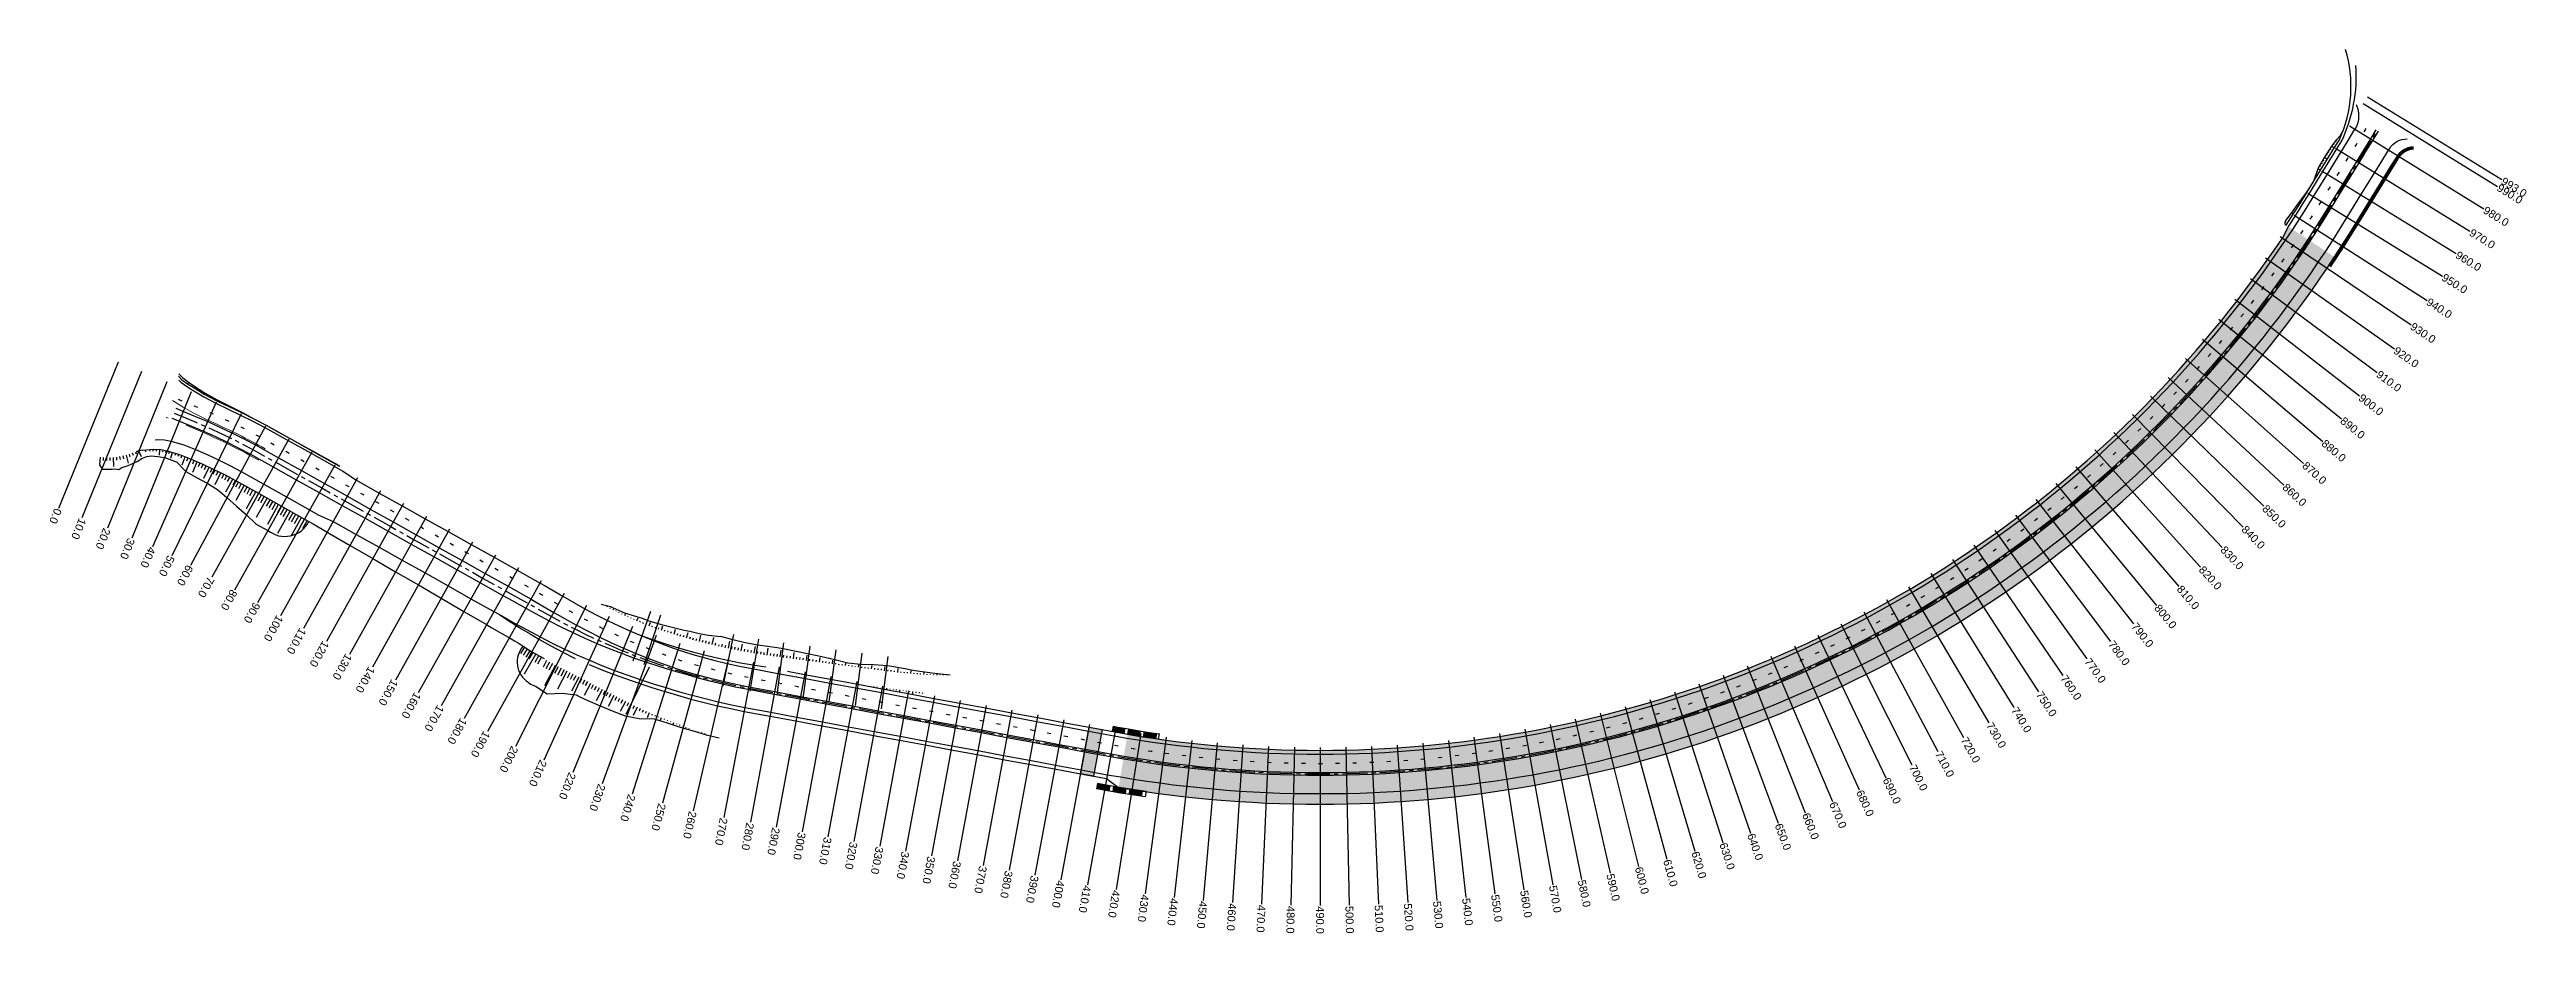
# Model space of a CAD drawing. Extents: x 525179 to 526121, y 9523553 to 9523888.
import ezdxf
from ezdxf.enums import TextEntityAlignment as Align

# ---------------------------------------------------------------- set-up
doc = ezdxf.new("R2010")
doc.units = 0
doc.header["$PDSIZE"] = -0.8
doc.linetypes.add('AXES2', pattern=[28.575, 19.05, -3.175, 3.175, -3.175])
doc.linetypes.add('T1', pattern=[13, 3, -10])
doc.layers.add('Giratoire - Nouveau Giratoire1 - Marquages', color=176, linetype='Continuous', lineweight=0)
for name, color, linetype in [('Mur de souténement', 1, 'Continuous'), ("Route - Bretelle d'entrée - Restitution en plan - Talus remblais", 94, 'Continuous'), ("Route - Bretelle d'entrée - Tabulations", 7, 'Continuous'), ('Route - Bretelle de sortie - Restitution en plan - Talus remblais', 94, 'Continuous'), ('Route - Bretelle de sortie - Tabulations', 7, 'Continuous'), ('Route - Giratoire 1+ - Restitution en plan - Centre_ilot centrale', 7, 'Continuous'), ('Route - Giratoire 1+ - Restitution en plan - Talus remblais', 94, 'Continuous'), ('Route - Route de la corniche de Brazzaville - Restitution en plan - Axe', 1, 'AXES2'), ('Route - Route de la corniche de Brazzaville - Restitution en plan - GEM_1_2TPC', 7, 'Continuous'), ('Route - Route de la corniche de Brazzaville - Restitution en plan - GEM_Berme', 7, 'Continuous'), ('Route - Route de la corniche de Brazzaville - Restitution en plan - GEM_PAS SERV', 7, 'Continuous'), ('Route - Route de la corniche de Brazzaville - Restitution en plan - GEM_Trottoir', 7, 'Continuous'), ('Route - Route de la corniche de Brazzaville - Restitution en plan - GEM_VOIE 1', 7, 'Continuous'), ('Route - Route de la corniche de Brazzaville - Restitution en plan - GEM_VOIE 2', 7, 'Continuous'), ('Route - Route de la corniche de Brazzaville - Restitution en plan - GEM_Zébra', 1, 'Continuous'), ('Route - Route de la corniche de Brazzaville - Restitution en plan - Talus déblais', 1, 'Continuous'), ('Route - Route de la corniche de Brazzaville - Restitution en plan - Talus remblais', 94, 'Continuous'), ('Route - Route de la corniche de Brazzaville - Tabulations', 7, 'Continuous'), ('Route - Route de la corniche de Brazzaville - Textes - Tabulations', 1, 'Continuous')]:
    doc.layers.add(name, color=color, linetype=linetype)
doc.styles.add('Affichages route', font='arial.ttf', dxfattribs={"height": 0.5})

msp = doc.modelspace()

# ---------------------------------------------------------------- texts
at = {"layer": 'Route - Route de la corniche de Brazzaville - Textes - Tabulations', "style": 'Affichages route'}
for s, rotation, p in [('993.0', 328.35376, (526111.52, 9523838.98)), ('980.0', 328.35376, (526104.7, 9523827.92)), ('990.0', 328.35376, (526109.95, 9523836.43)), ('970.0', 328.35376, (526099.45, 9523819.4)), ('960.0', 328.35376, (526094.21, 9523810.89)), ('950.0', 328.35376, (526088.96, 9523802.38)), ('940.0', 327.43164, (526083.15, 9523793.12)), ('930.0', 326.1584, (526077.04, 9523783.83)), ('920.0', 324.88516, (526070.73, 9523774.68)), ('910.0', 323.61192, (526064.21, 9523765.68)), ('900.0', 322.33868, (526057.5, 9523756.82)), ('890.0', 321.06544, (526050.59, 9523748.11)), ('880.0', 319.79221, (526043.48, 9523739.56)), ('870.0', 318.51897, (526036.19, 9523731.17)), ('860.0', 317.24573, (526028.72, 9523722.94)), ('0.0', 247.85338, (525182.69, 9523714.02)), ('10.0', 247.85338, (525191.95, 9523710.25)), ('20.0', 247.85338, (525201.21, 9523706.48)), ('840.0', 314.69925, (526013.23, 9523706.99)), ('850.0', 315.97249, (526021.06, 9523714.88)), ('30.0', 247.85338, (525210.48, 9523702.71)), ('40.0', 246.25646, (525218.41, 9523699.4)), ('830.0', 313.42601, (526005.22, 9523699.28)), ('50.0', 243.96463, (525225.66, 9523696.04)), ('60.0', 241.6728, (525232.77, 9523692.39)), ('70.0', 241.03684, (525240.82, 9523687.91)), ('820.0', 312.15277, (525997.05, 9523691.75)), ('80.0', 240.77462, (525249.54, 9523683.03)), ('90.0', 240.77462, (525258.27, 9523678.14)), ('810.0', 310.87953, (525988.7, 9523684.4)), ('100.0', 240.77462, (525267, 9523673.26)), ('110.0', 240.77462, (525275.73, 9523668.38)), ('790.0', 308.33305, (525971.54, 9523670.27)), ('800.0', 309.60629, (525980.2, 9523677.24)), ('120.0', 240.77462, (525284.45, 9523663.5)), ('780.0', 307.05981, (525962.73, 9523663.49)), ('130.0', 240.77462, (525293.18, 9523658.62)), ('140.0', 240.77462, (525301.91, 9523653.73)), ('760.0', 304.51333, (525944.66, 9523650.53)), ('770.0', 305.78657, (525953.77, 9523656.91)), ('150.0', 240.77462, (525310.63, 9523648.85)), ('160.0', 240.77462, (525319.36, 9523643.97)), ('750.0', 303.24009, (525935.42, 9523644.36)), ('170.0', 240.77462, (525328.09, 9523639.09)), ('180.0', 240.77462, (525336.81, 9523634.2)), ('730.0', 300.69361, (525916.53, 9523632.64)), ('740.0', 301.96685, (525926.04, 9523638.39)), ('190.0', 241.15495, (525345.64, 9523629.26)), ('200.0', 243.44678, (525356.25, 9523623.64)), ('710.0', 298.14713, (525897.14, 9523621.76)), ('720.0', 299.42037, (525906.9, 9523627.09)), ('210.0', 245.73861, (525367.08, 9523618.44)), ('220.0', 248.03044, (525378.1, 9523613.67)), ('700.0', 296.87389, (525887.27, 9523616.65)), ('230.0', 250.32227, (525389.31, 9523609.36)), ('240.0', 252.6141, (525400.68, 9523605.49)), ('670.0', 293.05417, (525857.01, 9523602.65)), ('680.0', 294.32741, (525867.2, 9523607.09)), ('690.0', 295.60065, (525877.29, 9523611.76)), ('250.0', 254.90593, (525412.19, 9523602.08)), ('260.0', 257.19776, (525423.84, 9523599.14)), ('270.0', 259.4896, (525435.59, 9523596.66)), ('280.0', 259.49755, (525445.64, 9523594.79)), ('650.0', 290.5077, (525836.34, 9523594.45)), ('660.0', 291.78094, (525846.72, 9523598.44)), ('290.0', 259.49755, (525455.47, 9523592.97)), ('300.0', 259.49755, (525465.3, 9523591.15)), ('310.0', 259.49755, (525475.14, 9523589.33)), ('320.0', 259.49755, (525484.97, 9523587.5)), ('330.0', 259.49755, (525494.8, 9523585.68)), ('340.0', 259.49755, (525504.63, 9523583.86)), ('620.0', 286.68798, (525804.72, 9523583.89)), ('630.0', 287.96122, (525815.34, 9523587.18)), ('640.0', 289.23446, (525825.88, 9523590.7)), ('350.0', 259.49755, (525514.47, 9523582.03)), ('360.0', 259.49755, (525524.3, 9523580.21)), ('370.0', 259.49755, (525534.13, 9523578.39)), ('380.0', 259.49755, (525543.96, 9523576.57)), ('390.0', 259.49755, (525553.8, 9523574.74)), ('590.0', 282.86826, (525772.45, 9523575.47)), ('600.0', 284.1415, (525783.27, 9523578.04)), ('610.0', 285.41474, (525794.02, 9523580.84)), ('400.0', 259.49755, (525563.63, 9523572.92)), ('410.0', 259.94995, (525573.73, 9523571.05)), ('420.0', 261.22319, (525584.7, 9523569.21)), ('430.0', 262.49643, (525595.7, 9523567.61)), ('440.0', 263.76967, (525606.73, 9523566.25)), ('450.0', 265.0429, (525617.79, 9523565.14)), ('540.0', 276.50206, (525717.67, 9523566.25)), ('550.0', 277.7753, (525728.7, 9523567.61)), ('560.0', 279.04854, (525739.7, 9523569.21)), ('570.0', 280.32178, (525750.67, 9523571.05)), ('580.0', 281.59502, (525761.58, 9523573.14)), ('460.0', 266.31614, (525628.87, 9523564.28)), ('470.0', 267.58938, (525639.97, 9523563.66)), ('480.0', 268.86262, (525651.08, 9523563.29)), ('490.0', 270.13586, (525662.2, 9523563.17)), ('500.0', 271.4091, (525673.32, 9523563.29)), ('510.0', 272.68234, (525684.43, 9523563.66)), ('520.0', 273.95558, (525695.53, 9523564.28)), ('530.0', 275.22882, (525706.61, 9523565.14))]:
    msp.add_text(s, height=3, rotation=rotation, dxfattribs=at).set_placement(p, align=Align.MIDDLE_LEFT)

# ---------------------------------------------------------------- blocks, each defined once
blk = doc.blocks.new('MENSURA_TALSYM_9')
at = {"layer": 'Route - Giratoire 1+ - Restitution en plan - Talus remblais'}
for p, q in [((525209.28, 9523731.41), (525208.52, 9523734.46)), ((525210.01, 9523733.86), (525209.72, 9523734.81)), ((525211.21, 9523734.31), (525210.9, 9523735.21)), ((525212.39, 9523734.82), (525212.07, 9523735.67)), ((525214.24, 9523733.81), (525213.25, 9523736.08)), ((525199.77, 9523732.44), (525199.85, 9523733.63)), ((525201.07, 9523732.39), (525201.1, 9523733.58)), ((525202.33, 9523732.41), (525202.35, 9523733.58)), ((525203.73, 9523730.15), (525203.6, 9523733.64)), ((525204.95, 9523732.54), (525204.84, 9523733.76)), ((525206.23, 9523732.81), (525206.08, 9523733.93)), ((525207.52, 9523733.12), (525207.31, 9523734.17))]:
    blk.add_line(p, q, dxfattribs=at)
blk = doc.blocks.new('MENSURA_TALSYMm_2')
at = {"layer": 'Route - Route de la corniche de Brazzaville - Restitution en plan - Talus remblais'}
for p, q in [((526033.99, 9523829.28), (526034.11, 9523829.21)), ((526034.46, 9523830.46), (526034.77, 9523830.27)), ((526035.35, 9523831.38), (526035.43, 9523831.33)), ((526036.03, 9523832.43), (526036.09, 9523832.39)), ((526036.72, 9523833.47), (526036.75, 9523833.45)), ((526037.36, 9523834.54), (526037.41, 9523834.52)), ((526038.05, 9523835.59), (526038.06, 9523835.58)), ((526038.71, 9523836.65), (526038.72, 9523836.64)), ((526039.37, 9523837.71), (526039.37, 9523837.71)), ((526029.83, 9523823.04), (526030.05, 9523822.9)), ((526030.54, 9523824.07), (526030.74, 9523823.94)), ((526031.24, 9523825.11), (526031.42, 9523824.99)), ((526031.61, 9523826.35), (526032.1, 9523826.04)), ((526032.62, 9523827.19), (526032.77, 9523827.1)), ((526033.3, 9523828.24), (526033.44, 9523828.15))]:
    blk.add_line(p, q, dxfattribs=at)
blk = doc.blocks.new('MENSURA_TALSYMm_3')
at = {"layer": 'Route - Route de la corniche de Brazzaville - Restitution en plan - Talus remblais'}
for p, q in [((525217.54, 9523735.95), (525217.49, 9523736.58)), ((525218.75, 9523736.02), (525218.73, 9523736.69)), ((525219.99, 9523735.97), (525219.98, 9523736.66)), ((525221.05, 9523734.46), (525221.23, 9523736.6)), ((525222.38, 9523735.71), (525222.46, 9523736.43)), ((525223.54, 9523735.5), (525223.69, 9523736.21)), ((525224.72, 9523735.16), (525224.9, 9523735.88)), ((525225.46, 9523733.31), (525226.09, 9523735.51)), ((525227.05, 9523734.41), (525227.28, 9523735.13)), ((525228.23, 9523734.03), (525228.48, 9523734.76)), ((525229.35, 9523733.46), (525229.65, 9523734.33)), ((525229.69, 9523730.82), (525230.82, 9523733.89)), ((525231.54, 9523732.3), (525231.99, 9523733.45)), ((525232.64, 9523731.74), (525233.16, 9523733.01)), ((525233.72, 9523728), (525235.45, 9523732)), ((525233.77, 9523731.2), (525234.3, 9523732.5)), ((525235.99, 9523730.16), (525236.59, 9523731.5)), ((525237.11, 9523729.63), (525237.73, 9523730.99)), ((525238, 9523725.75), (525239.99, 9523729.91)), ((525238.22, 9523729.08), (525238.86, 9523730.45)), ((525240.45, 9523728), (525241.12, 9523729.38)), ((525241.56, 9523727.43), (525242.24, 9523728.83)), ((525242.29, 9523723.36), (525244.48, 9523727.71)), ((525242.66, 9523726.85), (525243.36, 9523728.27)), ((525244.85, 9523725.69), (525245.6, 9523727.15)), ((525245.93, 9523725.07), (525246.71, 9523726.58)), ((525246.32, 9523720.5), (525248.92, 9523725.41)), ((525247, 9523724.43), (525247.81, 9523725.99)), ((525249.12, 9523723.15), (525250.02, 9523724.83)), ((525250.18, 9523722.48), (525251.12, 9523724.23)), ((525250.2, 9523717.36), (525253.31, 9523723.01)), ((525251.23, 9523721.82), (525252.21, 9523723.62)), ((525253.33, 9523720.48), (525254.4, 9523722.41)), ((525254.13, 9523714.23), (525257.68, 9523720.58)), ((525254.39, 9523719.82), (525255.49, 9523721.8)), ((525255.45, 9523719.15), (525256.58, 9523721.19)), ((525257.57, 9523717.82), (525258.77, 9523719.98)), ((525258, 9523710.92), (525262.04, 9523718.15)), ((525258.61, 9523717.13), (525259.86, 9523719.37)), ((525259.66, 9523716.45), (525260.95, 9523718.76)), ((525261.76, 9523715.07), (525263.13, 9523717.54)), ((525262.28, 9523708.32), (525266.4, 9523715.7)), ((525262.85, 9523714.47), (525264.22, 9523716.93)), ((525263.95, 9523713.87), (525265.31, 9523716.32)), ((525266.03, 9523704.8), (525270.77, 9523713.26)), ((525266.14, 9523712.66), (525267.5, 9523715.09)), ((525267.11, 9523711.85), (525268.59, 9523714.48)), ((525268.16, 9523711.16), (525269.68, 9523713.87)), ((525270.25, 9523709.78), (525271.86, 9523712.65)), ((525271.27, 9523703.93), (525275.13, 9523710.82)), ((525271.33, 9523709.15), (525272.95, 9523712.04)), ((525272.4, 9523708.51), (525274.04, 9523711.43)), ((525274.56, 9523707.23), (525276.22, 9523710.21)), ((525275.63, 9523706.59), (525277.31, 9523709.6))]:
    blk.add_line(p, q, dxfattribs=at)
blk = doc.blocks.new('MENSURA_TALSYMm_5')
at = {"layer": 'Route - Route de la corniche de Brazzaville - Restitution en plan - Talus remblais'}
blk.add_line((525215.89, 9523735.73), (525215.82, 9523736.43), dxfattribs=at)
blk = doc.blocks.new('MENSURA_TALSYMm_6')
at = {"layer": 'Route - Route de la corniche de Brazzaville - Restitution en plan - Talus remblais'}
for p, q in [((525390.11, 9523677.38), (525390.14, 9523677.44)), ((525391.23, 9523676.82), (525391.29, 9523676.94)), ((525392.35, 9523676.26), (525392.43, 9523676.43)), ((525393.47, 9523675.7), (525393.74, 9523676.25)), ((525394.6, 9523675.17), (525394.69, 9523675.36)), ((525395.72, 9523674.63), (525395.82, 9523674.83)), ((525396.85, 9523674.09), (525396.96, 9523674.31)), ((525397.99, 9523673.56), (525398.33, 9523674.29)), ((525399.13, 9523673.05), (525399.25, 9523673.33)), ((525400.26, 9523672.53), (525400.41, 9523672.85)), ((525401.4, 9523672.02), (525401.56, 9523672.37)), ((525402.55, 9523671.52), (525403.06, 9523672.68)), ((525403.69, 9523671.02), (525403.88, 9523671.44)), ((525404.85, 9523670.53), (525405.03, 9523670.97)), ((525406, 9523670.04), (525406.17, 9523670.5)), ((525407.18, 9523669.63), (525407.72, 9523671.04)), ((525408.36, 9523669.22), (525408.53, 9523669.7)), ((525409.54, 9523668.81), (525409.71, 9523669.3)), ((525410.72, 9523668.4), (525410.89, 9523668.9)), ((525411.91, 9523668.01), (525412.43, 9523669.61)), ((525413.1, 9523667.63), (525413.27, 9523668.17)), ((525414.28, 9523667.24), (525414.47, 9523667.81)), ((525415.47, 9523666.86), (525415.66, 9523667.45)), ((525416.67, 9523666.5), (525417.24, 9523668.35)), ((525417.87, 9523666.13), (525418.06, 9523666.76)), ((525419.06, 9523665.77), (525419.26, 9523666.42)), ((525420.26, 9523665.42), (525420.46, 9523666.08)), ((525421.46, 9523665.07), (525422.06, 9523667.16)), ((525422.67, 9523664.74), (525422.87, 9523665.44)), ((525423.87, 9523664.4), (525424.07, 9523665.13)), ((525425.08, 9523664.07), (525425.28, 9523664.81)), ((525426.29, 9523663.76), (525426.9, 9523666.06)), ((525427.5, 9523663.45), (525427.7, 9523664.23)), ((525428.71, 9523663.13), (525428.91, 9523663.94)), ((525429.92, 9523662.84), (525430.13, 9523663.68)), ((525431.14, 9523662.55), (525431.79, 9523665.22)), ((525432.36, 9523662.26), (525432.58, 9523663.18))]:
    blk.add_line(p, q, dxfattribs=at)
blk = doc.blocks.new('MENSURA_TALSYMm_7')
at = {"layer": 'Route - Route de la corniche de Brazzaville - Restitution en plan - Talus remblais'}
for p, q in [((525358.44, 9523659.1), (525359.94, 9523661.53)), ((525359.44, 9523658.52), (525360.96, 9523660.88)), ((525360.52, 9523657.8), (525362.01, 9523660.2)), ((525361.61, 9523657.1), (525363.07, 9523659.55)), ((525359.81, 9523651.42), (525364.16, 9523658.94)), ((525363.85, 9523655.82), (525365.25, 9523658.33)), ((525364.93, 9523655.2), (525366.35, 9523657.72))]:
    blk.add_line(p, q, dxfattribs=at)
blk = doc.blocks.new('MENSURA_TALSYMm_8')
at = {"layer": 'Route - Route de la corniche de Brazzaville - Restitution en plan - Talus déblais'}
for p, q in [((526044.03, 9523847.56), (526044.85, 9523847.06)), ((526044.7, 9523848.61), (526044.97, 9523848.45)), ((526045.37, 9523849.67), (526045.63, 9523849.5)), ((526046.05, 9523850.72), (526046.3, 9523850.55)), ((526046.72, 9523851.77), (526047.46, 9523851.26)), ((526047.46, 9523852.78), (526047.68, 9523852.62)), ((526048.21, 9523853.78), (526048.4, 9523853.63)), ((526048.99, 9523854.75), (526049.15, 9523854.63)), ((526049.82, 9523855.69), (526050.12, 9523855.46)), ((526050.48, 9523856.75), (526050.6, 9523856.66)), ((526040.29, 9523839.68), (526040.36, 9523839.66)), ((526040.71, 9523840.86), (526040.84, 9523840.81)), ((526041.14, 9523842.03), (526041.33, 9523841.96)), ((526041.56, 9523843.21), (526042.31, 9523842.87)), ((526042.17, 9523844.3), (526042.43, 9523844.18)), ((526042.79, 9523845.39), (526043.05, 9523845.25)), ((526043.41, 9523846.47), (526043.67, 9523846.32))]:
    blk.add_line(p, q, dxfattribs=at)
blk = doc.blocks.new('MENSURA_TALSYMm_10')
at = {"layer": 'Route - Route de la corniche de Brazzaville - Restitution en plan - Talus déblais'}
for p, q in [((525275.94, 9523737.88), (525275.94, 9523737.89)), ((525277.03, 9523737.28), (525277.04, 9523737.29)), ((525278.13, 9523736.68), (525278.13, 9523736.69)), ((525279.21, 9523736.05), (525279.23, 9523736.09)), ((525280.32, 9523735.47), (525280.32, 9523735.48)), ((525281.41, 9523734.86), (525281.41, 9523734.87)), ((525282.5, 9523734.25), (525282.5, 9523734.26)), ((525283.57, 9523733.61), (525283.59, 9523733.65)), ((525284.68, 9523733.03), (525284.69, 9523733.05)), ((525285.78, 9523732.43), (525285.79, 9523732.45)), ((525286.87, 9523731.83), (525286.88, 9523731.85)), ((525287.94, 9523731.18), (525287.98, 9523731.25)), ((525289.04, 9523730.59), (525289.05, 9523730.61))]:
    blk.add_line(p, q, dxfattribs=at)
blk = doc.blocks.new('MENSURA_TALSYMm_11')
at = {"layer": 'Route - Route de la corniche de Brazzaville - Restitution en plan - Talus déblais'}
for p, q in [((525229.19, 9523764.31), (525229.32, 9523764.44)), ((525230.1, 9523763.44), (525230.22, 9523763.58)), ((525231.12, 9523762.69), (525231.23, 9523762.84)), ((525231.93, 9523761.67), (525232.24, 9523762.11)), ((525233.18, 9523761.26), (525233.27, 9523761.4)), ((525234.22, 9523760.57), (525234.31, 9523760.71)), ((525235.28, 9523759.91), (525235.37, 9523760.04)), ((525236.18, 9523758.98), (525236.42, 9523759.37)), ((525237.4, 9523758.58), (525237.48, 9523758.7)), ((525238.46, 9523757.91), (525238.53, 9523758.03)), ((525239.55, 9523757.3), (525239.62, 9523757.41)), ((525240.52, 9523756.48), (525240.7, 9523756.79)), ((525241.74, 9523756.08), (525241.79, 9523756.17)), ((525242.83, 9523755.46), (525242.88, 9523755.55)), ((525243.94, 9523754.9), (525243.99, 9523754.98)), ((525244.98, 9523754.18), (525245.1, 9523754.42)), ((525246.18, 9523753.78), (525246.22, 9523753.86)), ((525247.3, 9523753.23), (525247.34, 9523753.29)), ((525248.42, 9523752.67), (525248.45, 9523752.73)), ((525249.49, 9523752.02), (525249.57, 9523752.17)), ((525250.66, 9523751.56), (525250.68, 9523751.61)), ((525251.78, 9523751.01), (525251.8, 9523751.04)), ((525252.9, 9523750.44), (525252.91, 9523750.47)), ((525253.98, 9523749.82), (525254.02, 9523749.89)), ((525255.12, 9523749.29), (525255.13, 9523749.31)), ((525256.23, 9523748.72), (525256.23, 9523748.73)), ((525257.33, 9523748.14), (525257.34, 9523748.15)), ((525258.43, 9523747.53), (525258.44, 9523747.56)), ((525259.54, 9523746.96), (525259.54, 9523746.97)), ((525260.64, 9523746.37), (525260.64, 9523746.38))]:
    blk.add_line(p, q, dxfattribs=at)
blk = doc.blocks.new('MENSURA_TALSYMm_12')
at = {"layer": 'Route - Bretelle de sortie - Restitution en plan - Talus remblais'}
for p, q in [((525367, 9523654.09), (525368.36, 9523656.61)), ((525367.57, 9523647.04), (525371.68, 9523654.85)), ((525368.12, 9523653.51), (525369.46, 9523656.02)), ((525369.22, 9523652.9), (525370.57, 9523655.44)), ((525371.42, 9523651.66), (525372.78, 9523654.27)), ((525372.54, 9523651.1), (525373.89, 9523653.69)), ((525372.55, 9523645.7), (525376.11, 9523652.54)), ((525373.74, 9523650.69), (525375, 9523653.12)), ((525376.13, 9523649.88), (525377.22, 9523651.97)), ((525377.32, 9523649.45), (525378.33, 9523651.39)), ((525377.83, 9523645), (525380.55, 9523650.24)), ((525378.49, 9523648.98), (525379.44, 9523650.82)), ((525380.82, 9523648.04), (525381.66, 9523649.67)), ((525381.97, 9523647.55), (525382.77, 9523649.09)), ((525382.59, 9523643.31), (525384.99, 9523647.94)), ((525383.08, 9523646.98), (525383.88, 9523648.52)), ((525385.32, 9523645.85), (525386.1, 9523647.37)), ((525386.44, 9523645.3), (525387.21, 9523646.79)), ((525387.16, 9523641.25), (525389.43, 9523645.64)), ((525387.56, 9523644.74), (525388.32, 9523646.21)), ((525389.8, 9523643.64), (525390.54, 9523645.06)), ((525390.92, 9523643.09), (525391.65, 9523644.49)), ((525391.74, 9523639.2), (525393.87, 9523643.34)), ((525392.05, 9523642.53), (525392.76, 9523643.91)), ((525394.29, 9523641.42), (525394.98, 9523642.76)), ((525395.41, 9523640.87), (525396.09, 9523642.19)), ((525396.38, 9523637.23), (525398.32, 9523641.06)), ((525396.54, 9523640.33), (525397.2, 9523641.63)), ((525398.82, 9523639.26), (525399.43, 9523640.5)), ((525399.96, 9523638.74), (525400.55, 9523639.94)), ((525401.14, 9523638.28), (525401.68, 9523639.4)), ((525401.32, 9523635.73), (525402.81, 9523638.86)), ((525403.49, 9523637.38), (525403.94, 9523638.33)), ((525404.67, 9523636.93), (525405.07, 9523637.79)), ((525405.87, 9523636.54), (525406.21, 9523637.28)), ((525406.52, 9523634.9), (525407.35, 9523636.78)), ((525408.28, 9523635.77), (525408.49, 9523636.27)), ((525409.48, 9523635.39), (525409.64, 9523635.76)), ((525410.64, 9523634.94), (525410.79, 9523635.28)), ((525411.54, 9523633.85), (525411.94, 9523634.8)), ((525412.98, 9523634.03), (525413.1, 9523634.32)), ((525414.15, 9523633.58), (525414.25, 9523633.84)), ((525415.32, 9523633.14), (525415.42, 9523633.38)), ((525416.32, 9523632.26), (525416.58, 9523632.93)), ((525417.67, 9523632.28), (525417.75, 9523632.48)), ((525418.84, 9523631.85), (525418.91, 9523632.03)), ((525420.03, 9523631.44), (525420.09, 9523631.6)), ((525421.11, 9523630.75), (525421.27, 9523631.18)), ((525422.4, 9523630.64), (525422.44, 9523630.76)), ((525423.58, 9523630.24), (525423.62, 9523630.34)), ((525424.77, 9523629.85), (525424.8, 9523629.94)), ((525425.9, 9523629.29), (525425.99, 9523629.54)), ((525427.15, 9523629.08), (525427.18, 9523629.15)), ((525428.34, 9523628.69), (525428.36, 9523628.76)), ((525429.54, 9523628.33), (525429.55, 9523628.39)), ((525430.71, 9523627.89), (525430.75, 9523628.02)), ((525431.94, 9523627.63), (525431.95, 9523627.66)), ((525433.14, 9523627.29), (525433.14, 9523627.3))]:
    blk.add_line(p, q, dxfattribs=at)
blk = doc.blocks.new('MENSURA_TALSYMm_18')
at = {"layer": "Route - Bretelle d'entrée - Restitution en plan - Talus remblais"}
for p, q in [((525433.67, 9523661.95), (525433.77, 9523662.44)), ((525434.89, 9523661.69), (525435.09, 9523662.63)), ((525436.11, 9523661.42), (525436.31, 9523662.34)), ((525437.33, 9523661.15), (525437.89, 9523663.88)), ((525438.55, 9523660.89), (525438.73, 9523661.77)), ((525439.78, 9523660.65), (525439.95, 9523661.52)), ((525441.01, 9523660.41), (525441.17, 9523661.27)), ((525442.23, 9523660.17), (525442.71, 9523662.74)), ((525443.46, 9523659.94), (525443.62, 9523660.78)), ((525444.69, 9523659.72), (525444.84, 9523660.56)), ((525445.92, 9523659.51), (525446.07, 9523660.34)), ((525447.16, 9523659.29), (525447.57, 9523661.8)), ((525448.39, 9523659.09), (525448.52, 9523659.91)), ((525449.62, 9523658.89), (525449.75, 9523659.74)), ((525450.86, 9523658.7), (525450.98, 9523659.56)), ((525452.09, 9523658.51), (525452.48, 9523661.15)), ((525453.33, 9523658.34), (525453.45, 9523659.21)), ((525457.05, 9523657.84), (525457.4, 9523660.41)), ((525462.01, 9523657.18), (525462.31, 9523659.48)), ((525454.57, 9523658.17), (525454.69, 9523659.04)), ((525455.81, 9523658), (525455.93, 9523658.87)), ((525458.29, 9523657.67), (525458.4, 9523658.5)), ((525459.53, 9523657.51), (525459.64, 9523658.32)), ((525460.77, 9523657.35), (525460.87, 9523658.13)), ((525463.25, 9523657.02), (525463.34, 9523657.76)), ((525464.48, 9523656.86), (525464.58, 9523657.57)), ((525465.72, 9523656.69), (525465.82, 9523657.38)), ((525466.96, 9523656.53), (525467.23, 9523658.54)), ((525468.2, 9523656.37), (525468.29, 9523657.01)), ((525469.44, 9523656.21), (525469.52, 9523656.82)), ((525470.68, 9523656.04), (525470.76, 9523656.63)), ((525471.92, 9523655.88), (525472.15, 9523657.6)), ((525473.16, 9523655.72), (525473.23, 9523656.26)), ((525474.4, 9523655.55), (525474.47, 9523656.06)), ((525475.64, 9523655.39), (525475.7, 9523655.86)), ((525476.88, 9523655.23), (525477.05, 9523656.56)), ((525478.12, 9523655.07), (525478.17, 9523655.47)), ((525479.36, 9523654.9), (525479.4, 9523655.27)), ((525480.6, 9523654.74), (525480.64, 9523655.07)), ((525481.84, 9523654.58), (525481.95, 9523655.48)), ((525483.07, 9523654.41), (525483.11, 9523654.7)), ((525484.31, 9523654.25), (525484.35, 9523654.54)), ((525485.55, 9523654.09), (525485.59, 9523654.38)), ((525486.79, 9523653.92), (525486.91, 9523654.84)), ((525488.03, 9523653.76), (525488.07, 9523654.08)), ((525489.27, 9523653.6), (525489.31, 9523653.96)), ((525490.51, 9523653.44), (525490.56, 9523653.83)), ((525491.75, 9523653.27), (525491.91, 9523654.57)), ((525492.99, 9523653.11), (525493.04, 9523653.56)), ((525494.23, 9523652.95), (525494.28, 9523653.42)), ((525495.47, 9523652.78), (525495.52, 9523653.27)), ((525496.71, 9523652.62), (525496.88, 9523654.15)), ((525497.95, 9523652.46), (525498.01, 9523652.97)), ((525499.19, 9523652.3), (525499.24, 9523652.8)), ((525500.43, 9523652.13), (525500.48, 9523652.62)), ((525501.67, 9523651.99), (525501.82, 9523653.42)), ((525502.91, 9523651.87), (525502.96, 9523652.32)), ((525504.16, 9523651.75), (525504.2, 9523652.18)), ((525505.4, 9523651.63), (525505.43, 9523652.03)), ((525506.64, 9523651.51), (525506.74, 9523652.6)), ((525507.89, 9523651.41), (525507.92, 9523651.74)), ((525509.14, 9523651.32), (525509.16, 9523651.62)), ((525510.38, 9523651.22), (525510.4, 9523651.51)), ((525511.63, 9523651.13), (525511.68, 9523651.94)), ((525512.88, 9523651.06), (525512.89, 9523651.3)), ((525514.13, 9523651), (525514.13, 9523651.21)), ((525515.37, 9523650.95), (525515.38, 9523651.13)), ((525516.62, 9523650.92), (525516.63, 9523651.35)), ((525517.87, 9523650.93), (525517.87, 9523651.03)), ((525519.12, 9523650.95), (525519.12, 9523651.02)), ((525520.37, 9523650.96), (525520.37, 9523651))]:
    blk.add_line(p, q, dxfattribs=at)
blk = doc.blocks.new('MENSURA_TALSYMm_19')
at = {"layer": "Route - Bretelle d'entrée - Restitution en plan - Talus remblais"}
for p, q in [((525488.87, 9523647.08), (525488.87, 9523647.1)), ((525490.11, 9523646.9), (525490.11, 9523646.93)), ((525491.34, 9523646.72), (525491.35, 9523646.77)), ((525492.56, 9523646.41), (525492.59, 9523646.61)), ((525493.82, 9523646.36), (525493.83, 9523646.44)), ((525495.06, 9523646.18), (525495.07, 9523646.28)), ((525496.29, 9523646), (525496.31, 9523646.12)), ((525497.49, 9523645.54), (525497.55, 9523645.95)), ((525498.77, 9523645.64), (525498.79, 9523645.79)), ((525500, 9523645.46), (525500.03, 9523645.63)), ((525501.24, 9523645.28), (525501.27, 9523645.47)), ((525502.43, 9523644.69), (525502.51, 9523645.31)), ((525503.72, 9523644.93), (525503.75, 9523645.15)), ((525504.96, 9523644.75), (525504.99, 9523645)), ((525506.19, 9523644.58), (525506.23, 9523644.84)), ((525507.37, 9523643.83), (525507.47, 9523644.7)), ((525508.68, 9523644.25), (525508.71, 9523644.57)), ((525509.92, 9523644.1), (525509.95, 9523644.43)), ((525511.16, 9523643.94), (525511.2, 9523644.3))]:
    blk.add_line(p, q, dxfattribs=at)

# ---------------------------------------------------------------- hatches: boundary and pattern name
h = msp.add_hatch(color=254)
h.dxf.hatch_style = 1
h.paths.add_polyline_path([(525935.34, 9523691.41), (525939.45, 9523694.47), (525943.53, 9523697.57), (525947.58, 9523700.72), (525951.59, 9523703.91), (525955.57, 9523707.15), (525959.51, 9523710.43), (525963.41, 9523713.76), (525967.28, 9523717.13), (525971.11, 9523720.54), (525974.9, 9523723.99), (525978.65, 9523727.49), (525982.37, 9523731.02), (525986.04, 9523734.6), (525989.67, 9523738.22), (525993.27, 9523741.88), (525996.82, 9523745.58), (526000.33, 9523749.31), (526003.8, 9523753.09), (526007.22, 9523756.9), (526010.61, 9523760.76), (526013.95, 9523764.64), (526017.25, 9523768.57), (526020.5, 9523772.53), (526023.71, 9523776.53), (526026.88, 9523780.57), (526030, 9523784.64), (526033.07, 9523788.74), (526036.1, 9523792.88), (526039.08, 9523797.05), (526042.02, 9523801.25), (526044.91, 9523805.49), (526047.75, 9523809.76), (526030.21, 9523821.3), (526027.95, 9523816.92), (526025.19, 9523812.87), (526022.38, 9523808.85), (526019.53, 9523804.87), (526016.64, 9523800.91), (526013.7, 9523796.99), (526010.72, 9523793.1), (526007.69, 9523789.25), (526004.63, 9523785.42), (526001.52, 9523781.64), (525998.36, 9523777.88), (525995.17, 9523774.17), (525991.94, 9523770.49), (525988.66, 9523766.84), (525985.35, 9523763.23), (525981.99, 9523759.66), (525978.6, 9523756.13), (525975.16, 9523752.63), (525971.69, 9523749.17), (525968.18, 9523745.75), (525964.63, 9523742.37), (525961.04, 9523739.03), (525957.42, 9523735.73), (525953.76, 9523732.47), (525950.07, 9523729.25), (525946.34, 9523726.07), (525942.57, 9523722.94), (525938.77, 9523719.84), (525934.94, 9523716.79), (525931.07, 9523713.78), (525927.17, 9523710.82), (525923.23, 9523707.9), (525919.27, 9523705.02), (525915.27, 9523702.18), (525911.24, 9523699.4), (525907.18, 9523696.65), (525903.09, 9523693.95), (525898.97, 9523691.3), (525894.82, 9523688.69), (525890.64, 9523686.13), (525886.44, 9523683.61), (525882.2, 9523681.15), (525877.94, 9523678.73), (525873.65, 9523676.35), (525869.34, 9523674.03), (525865, 9523671.75), (525860.64, 9523669.52), (525856.25, 9523667.34), (525851.84, 9523665.21), (525847.4, 9523663.13), (525842.94, 9523661.09), (525838.46, 9523659.11), (525833.96, 9523657.18), (525829.43, 9523655.29), (525824.89, 9523653.46), (525820.32, 9523651.68), (525815.74, 9523649.95), (525811.13, 9523648.27), (525806.51, 9523646.64), (525801.87, 9523645.06), (525797.21, 9523643.54), (525792.54, 9523642.06), (525787.85, 9523640.64), (525783.15, 9523639.27), (525778.43, 9523637.95), (525773.69, 9523636.69), (525768.94, 9523635.48), (525764.18, 9523634.32), (525759.41, 9523633.21), (525754.62, 9523632.16), (525749.82, 9523631.16), (525745.02, 9523630.21), (525740.2, 9523629.32), (525735.37, 9523628.48), (525730.53, 9523627.69), (525725.69, 9523626.96), (525720.83, 9523626.28), (525715.97, 9523625.66), (525711.11, 9523625.09), (525706.23, 9523624.57), (525701.35, 9523624.11), (525696.47, 9523623.7), (525691.58, 9523623.35), (525686.69, 9523623.05), (525681.8, 9523622.8), (525676.9, 9523622.61), (525672, 9523622.48), (525667.1, 9523622.39), (525662.2, 9523622.37), (525657.3, 9523622.39), (525652.4, 9523622.48), (525647.5, 9523622.61), (525642.61, 9523622.8), (525637.71, 9523623.05), (525632.82, 9523623.35), (525627.93, 9523623.7), (525623.05, 9523624.11), (525618.17, 9523624.57), (525613.3, 9523625.09), (525608.43, 9523625.66), (525603.57, 9523626.28), (525598.72, 9523626.96), (525593.87, 9523627.69), (525589.04, 9523628.53), (525585.64, 9523608.31), (525590.7, 9523607.49), (525595.77, 9523606.73), (525600.85, 9523606.02), (525605.94, 9523605.36), (525611.03, 9523604.76), (525616.13, 9523604.22), (525621.23, 9523603.74), (525626.34, 9523603.31), (525631.46, 9523602.94), (525636.58, 9523602.63), (525641.7, 9523602.37), (525646.82, 9523602.17), (525651.95, 9523602.03), (525657.07, 9523601.95), (525662.2, 9523601.92), (525667.33, 9523601.95), (525672.46, 9523602.03), (525677.58, 9523602.17), (525682.71, 9523602.37), (525687.83, 9523602.63), (525692.94, 9523602.94), (525698.06, 9523603.31), (525703.17, 9523603.74), (525708.27, 9523604.22), (525713.37, 9523604.76), (525718.47, 9523605.36), (525723.55, 9523606.01), (525728.63, 9523606.72), (525733.7, 9523607.49), (525738.76, 9523608.31), (525743.81, 9523609.19), (525748.86, 9523610.12), (525753.89, 9523611.11), (525758.91, 9523612.16), (525763.91, 9523613.26), (525768.91, 9523614.42), (525773.89, 9523615.63), (525778.86, 9523616.9), (525783.81, 9523618.23), (525788.75, 9523619.6), (525793.68, 9523621.04), (525798.58, 9523622.53), (525803.47, 9523624.07), (525808.35, 9523625.66), (525813.2, 9523627.32), (525818.04, 9523629.02), (525822.86, 9523630.78), (525827.65, 9523632.59), (525832.43, 9523634.45), (525837.18, 9523636.37), (525841.92, 9523638.34), (525846.63, 9523640.37), (525851.32, 9523642.44), (525855.99, 9523644.57), (525860.63, 9523646.75), (525865.24, 9523648.98), (525869.84, 9523651.26), (525874.4, 9523653.59), (525878.94, 9523655.97), (525883.46, 9523658.41), (525887.94, 9523660.89), (525892.4, 9523663.42), (525896.83, 9523666), (525901.23, 9523668.64), (525905.61, 9523671.32), (525909.95, 9523674.04), (525914.26, 9523676.82), (525918.54, 9523679.65), (525922.79, 9523682.52), (525927, 9523685.44), (525931.19, 9523688.4)])
h = msp.add_hatch(color=254)
h.dxf.hatch_style = 1
h.paths.add_polyline_path([(525579.36, 9523630.27), (525574.43, 9523631.18), (525571.15, 9523613.48), (525576.09, 9523612.57)])

# ---------------------------------------------------------------- linework, layer by layer
for p, q in [((525583.29, 9523629.54), (525583.65, 9523631.51)), ((525583.54, 9523629.5), (525583.9, 9523631.46)), ((525583.78, 9523629.45), (525584.15, 9523631.42)), ((525584.03, 9523629.4), (525584.39, 9523631.37)), ((525584.27, 9523629.36), (525584.64, 9523631.33)), ((525584.52, 9523629.32), (525584.88, 9523631.28)), ((525584.77, 9523629.27), (525585.13, 9523631.24)), ((525585.01, 9523629.23), (525585.38, 9523631.2)), ((525585.26, 9523629.19), (525585.62, 9523631.16)), ((525585.51, 9523629.15), (525585.87, 9523631.11)), ((525585.75, 9523629.1), (525586.12, 9523631.07)), ((525586, 9523629.06), (525586.36, 9523631.03)), ((525586.24, 9523629.02), (525586.61, 9523630.98)), ((525586.49, 9523628.97), (525586.85, 9523630.94)), ((525586.74, 9523628.93), (525587.1, 9523630.9)), ((525586.98, 9523628.89), (525587.35, 9523630.86)), ((525587.23, 9523628.85), (525587.59, 9523630.81)), ((525587.48, 9523628.8), (525587.84, 9523630.77)), ((525587.72, 9523628.76), (525588.09, 9523630.73)), ((525589.2, 9523628.5), (525589.56, 9523630.47)), ((525589.45, 9523628.46), (525589.81, 9523630.43)), ((525589.69, 9523628.42), (525590.06, 9523630.38)), ((525589.94, 9523628.38), (525590.3, 9523630.34)), ((525590.19, 9523628.33), (525590.55, 9523630.3)), ((525590.43, 9523628.29), (525590.8, 9523630.26)), ((525590.68, 9523628.25), (525591.04, 9523630.21)), ((525590.92, 9523628.2), (525591.29, 9523630.17)), ((525591.17, 9523628.16), (525591.54, 9523630.13)), ((525591.42, 9523628.12), (525591.78, 9523630.09)), ((525591.66, 9523628.08), (525592.03, 9523630.04)), ((525591.91, 9523628.03), (525592.27, 9523630)), ((525592.16, 9523627.99), (525592.52, 9523629.96)), ((525592.4, 9523627.95), (525592.77, 9523629.92)), ((525592.65, 9523627.91), (525593.01, 9523629.87)), ((525592.9, 9523627.86), (525593.26, 9523629.83)), ((525593.14, 9523627.82), (525593.51, 9523629.79)), ((525593.39, 9523627.78), (525593.75, 9523629.74)), ((525593.63, 9523627.74), (525594, 9523629.7)), ((525595.12, 9523627.51), (525595.48, 9523629.47)), ((525595.36, 9523627.47), (525595.73, 9523629.44)), ((525595.61, 9523627.43), (525595.98, 9523629.4)), ((525595.86, 9523627.39), (525596.22, 9523629.36)), ((525596.11, 9523627.36), (525596.47, 9523629.32)), ((525596.35, 9523627.32), (525596.72, 9523629.29)), ((525596.6, 9523627.28), (525596.97, 9523629.25)), ((525596.85, 9523627.24), (525597.21, 9523629.21)), ((525597.1, 9523627.21), (525597.46, 9523629.17)), ((525597.34, 9523627.17), (525597.71, 9523629.14)), ((525597.59, 9523627.13), (525597.96, 9523629.1)), ((525597.84, 9523627.1), (525598.2, 9523629.06)), ((525598.09, 9523627.06), (525598.45, 9523629.03)), ((525598.33, 9523627.02), (525598.7, 9523628.99)), ((525598.58, 9523626.98), (525598.94, 9523628.95)), ((525598.83, 9523626.95), (525599.19, 9523628.92)), ((525599.08, 9523626.91), (525599.44, 9523628.88)), ((525599.32, 9523626.88), (525599.69, 9523628.85)), ((525599.57, 9523626.84), (525599.94, 9523628.81)), ((525599.82, 9523626.81), (525600.18, 9523628.78)), ((525600.8, 9523626.63), (525601.17, 9523628.59)), ((525577.6, 9523609.74), (525577.23, 9523607.73)), ((525586.41, 9523606.16), (525577.23, 9523607.73)), ((525577.85, 9523609.7), (525577.48, 9523607.69)), ((525581.68, 9523609), (525577.6, 9523609.74)), ((525578.09, 9523609.65), (525577.73, 9523607.65)), ((525578.34, 9523609.61), (525577.97, 9523607.61)), ((525578.58, 9523609.56), (525578.22, 9523607.56)), ((525578.83, 9523609.52), (525578.47, 9523607.52)), ((525579.08, 9523609.47), (525578.71, 9523607.48)), ((525579.32, 9523609.43), (525578.96, 9523607.44)), ((525579.57, 9523609.38), (525579.2, 9523607.39)), ((525579.81, 9523609.34), (525579.45, 9523607.35)), ((525580.06, 9523609.29), (525579.7, 9523607.31)), ((525580.31, 9523609.25), (525579.94, 9523607.27)), ((525580.55, 9523609.2), (525580.19, 9523607.22)), ((525580.8, 9523609.16), (525580.44, 9523607.18)), ((525581.04, 9523609.11), (525580.68, 9523607.14)), ((525581.29, 9523609.07), (525580.93, 9523607.1)), ((525581.54, 9523609.03), (525581.18, 9523607.06)), ((525581.78, 9523608.98), (525581.42, 9523607.01)), ((525582.03, 9523608.94), (525581.67, 9523606.97)), ((525586.73, 9523608.13), (525581.68, 9523609)), ((525582.27, 9523608.9), (525581.92, 9523606.93)), ((525583.75, 9523608.64), (525583.39, 9523606.68)), ((525584, 9523608.6), (525583.64, 9523606.63)), ((525584.25, 9523608.56), (525583.89, 9523606.59)), ((525584.49, 9523608.52), (525584.13, 9523606.55)), ((525584.74, 9523608.47), (525584.38, 9523606.51)), ((525584.98, 9523608.43), (525584.63, 9523606.46)), ((525585.23, 9523608.39), (525584.87, 9523606.42)), ((525585.48, 9523608.35), (525585.12, 9523606.38)), ((525585.72, 9523608.31), (525585.36, 9523606.34)), ((525585.97, 9523608.26), (525585.61, 9523606.3)), ((525586.22, 9523608.22), (525585.86, 9523606.25)), ((525586.46, 9523608.18), (525586.1, 9523606.21)), ((525586.71, 9523608.14), (525586.35, 9523606.17)), ((525591.49, 9523605.34), (525586.41, 9523606.16)), ((525586.96, 9523608.1), (525586.6, 9523606.13)), ((525591.8, 9523607.32), (525586.73, 9523608.13)), ((525587.2, 9523608.06), (525586.84, 9523606.09)), ((525587.45, 9523608.02), (525587.09, 9523606.05)), ((525587.7, 9523607.98), (525587.34, 9523606.01)), ((525587.94, 9523607.94), (525587.59, 9523605.97)), ((525588.19, 9523607.9), (525587.83, 9523605.93)), ((525588.44, 9523607.86), (525588.08, 9523605.89)), ((525589.92, 9523607.62), (525589.56, 9523605.65)), ((525590.17, 9523607.58), (525589.81, 9523605.61)), ((525590.41, 9523607.54), (525590.05, 9523605.57)), ((525590.66, 9523607.5), (525590.3, 9523605.54)), ((525590.91, 9523607.46), (525590.55, 9523605.5)), ((525591.15, 9523607.42), (525590.8, 9523605.46)), ((525591.4, 9523607.38), (525591.04, 9523605.42)), ((525591.65, 9523607.35), (525591.29, 9523605.38)), ((525595.74, 9523604.71), (525591.49, 9523605.34)), ((525591.9, 9523607.31), (525591.54, 9523605.34)), ((525592.14, 9523607.27), (525591.78, 9523605.3)), ((525596.1, 9523606.68), (525591.8, 9523607.32)), ((525592.39, 9523607.23), (525592.03, 9523605.26)), ((525592.64, 9523607.2), (525592.28, 9523605.23)), ((525592.88, 9523607.16), (525592.53, 9523605.19)), ((525593.13, 9523607.12), (525592.77, 9523605.15)), ((525593.38, 9523607.09), (525593.02, 9523605.12)), ((525593.63, 9523607.05), (525593.27, 9523605.08)), ((525593.87, 9523607.01), (525593.52, 9523605.04)), ((525594.12, 9523606.98), (525593.76, 9523605.01)), ((525594.37, 9523606.94), (525594.01, 9523604.97)), ((525594.62, 9523606.9), (525594.26, 9523604.93)), ((525596.1, 9523606.68), (525595.74, 9523604.71))]:
    msp.add_line(p, q)
at = {"flags": 128}
for points in [[(525574.43, 9523631.18), (525579.36, 9523630.27), (525576.09, 9523612.57), (525571.15, 9523613.48), (525574.43, 9523631.18)], [(525583.65, 9523631.51), (525584.57, 9523631.34), (525589.38, 9523630.5), (525594.19, 9523629.67), (525599, 9523628.94), (525601.18, 9523628.64)]]:
    msp.add_lwpolyline(points, dxfattribs=at)
at = {"layer": 'Giratoire - Nouveau Giratoire1 - Marquages', "color": 7, "linetype": 'Continuous'}
for centre, radius, start, end in [((525238.79, 9523773.78, 0), 22.5, 235.51768, 237.23373), ((525283.72, 9523843.36, 0), 105.33, 237.23373, 245.96555), ((525219.99, 9523720.52, 0), 28.5, 82.49035, 82.56125), ((525223.31, 9523745.75, 0), 3.05, 67.85338, 82.49035), ((525137.98, 9523516.56, 0), 247.5, 60.77462, 67.85338), ((525137.98, 9523516.56, 0), 252.5, 60.77462, 65.96555)]:
    msp.add_arc(centre, radius, start, end, dxfattribs=at)
at = {"layer": 'Mur de souténement', "const_width": 1, "flags": 128}
msp.add_lwpolyline([(526077.88, 9523851.04, 0.235731), (526072.08, 9523847.72), (526067.54, 9523840.34), (526062.3, 9523831.83), (526057.05, 9523823.31), (526051.65, 9523814.67), (526046.03, 9523806.08)], format="xyb", dxfattribs=at)
at = {"layer": "Route - Bretelle d'entrée - Restitution en plan - Talus remblais", "flags": 128}
msp.add_lwpolyline([(525521.62, 9523650.98), (525516.95, 9523651.41), (525514.67, 9523651.73), (525507.43, 9523652.73), (525504.46, 9523653.36), (525501.43, 9523653.84), (525499.54, 9523654.18), (525497.65, 9523654.47), (525492.66, 9523654.87), (525487.63, 9523654.99), (525482.66, 9523655.54), (525477.77, 9523656.73), (525472.88, 9523657.89), (525467.97, 9523658.9), (525463.07, 9523659.92), (525458.15, 9523660.93), (525455.92, 9523661.36), (525452.21, 9523661.85), (525448.49, 9523662.27), (525443.74, 9523663.18), (525439.02, 9523664.28), (525434.46, 9523665.6)], dxfattribs=at)
at = {"layer": "Route - Bretelle d'entrée - Tabulations"}
for p, q in [((525401.09, 9523656.4), (525407.85, 9523675.22)), ((525405.27, 9523654.93), (525411.71, 9523673.87)), ((525435.4, 9523646.74), (525439.44, 9523666.32)), ((525445.63, 9523644.84), (525448.87, 9523664.58)), ((525455.85, 9523643.37), (525458.45, 9523663.2)), ((525465.76, 9523642.06), (525468.37, 9523661.89)), ((525475.68, 9523640.76), (525478.28, 9523660.59)), ((525485.59, 9523639.46), (525488.2, 9523659.29)), ((525495.5, 9523638.15), (525498.11, 9523657.98))]:
    msp.add_line(p, q, dxfattribs=at)
at = {"layer": 'Route - Bretelle de sortie - Restitution en plan - Talus remblais', "flags": 128}
msp.add_lwpolyline([(525362.1, 9523647.48), (525364.02, 9523646.79), (525368.39, 9523643.85), (525374.15, 9523644.09), (525379.42, 9523643.39), (525381.13, 9523642.54), (525383.96, 9523641.27), (525388.57, 9523639.32), (525393.17, 9523637.32), (525398.09, 9523635.44), (525403.46, 9523634.52), (525409.08, 9523634.36), (525414.03, 9523632.8), (525418.96, 9523631.23), (525423.93, 9523629.83), (525428.85, 9523628.32), (525433.85, 9523627.09)], dxfattribs=at)
at = {"layer": 'Route - Bretelle de sortie - Restitution en plan - Talus remblais'}
msp.add_arc((525366.16, 9523655.87), 9.1, 138.42131, 237.05246, dxfattribs=at)
at = {"layer": 'Route - Bretelle de sortie - Tabulations'}
msp.add_line((525407.17, 9523653.95), (525398.36, 9523636), dxfattribs=at)
at = {"layer": 'Route - Giratoire 1+ - Restitution en plan - Centre_ilot centrale'}
msp.add_point((525201.63, 9523760.56), dxfattribs=at)
at = {"layer": 'Route - Giratoire 1+ - Restitution en plan - Talus remblais', "flags": 128}
msp.add_lwpolyline([(525198.6, 9523733.73), (525198.27, 9523730.75), (525199.35, 9523729.12), (525201.35, 9523729.09), (525203.13, 9523729.2), (525204.37, 9523729.34), (525205.68, 9523729.04), (525206.84, 9523729.81), (525208.04, 9523730.16), (525209.22, 9523730.55), (525210.38, 9523731), (525211.51, 9523731.51), (525212.6, 9523732.07), (525213.67, 9523732.69), (525213.88, 9523732.82)], dxfattribs=at)
at = {"layer": 'Route - Route de la corniche de Brazzaville - Restitution en plan - Axe', "ltscale": 0.5, "flags": 128}
msp.add_lwpolyline([(525226.64, 9523750.39), (525229.42, 9523749.25), (525234.05, 9523747.36), (525238.64, 9523745.4), (525243.2, 9523743.34), (525247.71, 9523741.19), (525252.18, 9523738.95), (525256.61, 9523736.62), (525265.35, 9523731.76), (525274.08, 9523726.88), (525282.81, 9523722), (525286.1, 9523720.16), (525291.53, 9523717.12), (525300.26, 9523712.23), (525308.99, 9523707.35), (525317.71, 9523702.47), (525326.44, 9523697.59), (525335.17, 9523692.7), (525343.89, 9523687.82), (525352.62, 9523682.94), (525354.66, 9523681.8), (525361.35, 9523678.06), (525363.34, 9523676.94), (525370.08, 9523673.17), (525374.47, 9523670.79), (525378.91, 9523668.49), (525383.39, 9523666.28), (525387.92, 9523664.16), (525392.49, 9523662.13), (525397.1, 9523660.19), (525401.61, 9523658.4), (525406.43, 9523656.6), (525411.15, 9523654.94), (525415.9, 9523653.38), (525418.08, 9523652.7), (525421.78, 9523651.59), (525425.49, 9523650.54), (525430.32, 9523649.27), (525435.18, 9523648.09), (525440.06, 9523647.01), (525444.97, 9523646.03), (525454.8, 9523644.2), (525464.63, 9523642.38), (525474.46, 9523640.56), (525484.3, 9523638.73), (525494.13, 9523636.91), (525503.96, 9523635.09), (525513.79, 9523633.26), (525523.63, 9523631.44), (525533.46, 9523629.62), (525543.29, 9523627.8), (525553.12, 9523625.97), (525557.22, 9523625.21), (525562.96, 9523624.15), (525572.79, 9523622.33), (525582.62, 9523620.51), (525587.55, 9523619.66), (525592.48, 9523618.85), (525597.43, 9523618.11), (525602.38, 9523617.41), (525607.34, 9523616.78), (525612.3, 9523616.19), (525617.28, 9523615.67), (525622.25, 9523615.2), (525627.24, 9523614.78), (525632.22, 9523614.42), (525637.21, 9523614.11), (525642.21, 9523613.86), (525647.2, 9523613.67), (525652.2, 9523613.53), (525657.2, 9523613.45), (525662.2, 9523613.42), (525667.2, 9523613.44), (525672.2, 9523613.53), (525677.2, 9523613.67), (525682.19, 9523613.86), (525687.19, 9523614.11), (525692.18, 9523614.42), (525697.17, 9523614.78), (525702.15, 9523615.19), (525707.13, 9523615.66), (525712.1, 9523616.19), (525717.06, 9523616.77), (525722.02, 9523617.41), (525726.98, 9523618.1), (525731.92, 9523618.85), (525736.85, 9523619.65), (525741.78, 9523620.51), (525746.7, 9523621.42), (525751.6, 9523622.38), (525756.5, 9523623.41), (525761.38, 9523624.48), (525766.25, 9523625.61), (525771.11, 9523626.79), (525775.95, 9523628.03), (525780.78, 9523629.32), (525785.6, 9523630.66), (525790.4, 9523632.06), (525795.19, 9523633.51), (525799.95, 9523635.02), (525804.71, 9523636.57), (525809.44, 9523638.18), (525814.16, 9523639.84), (525818.85, 9523641.56), (525823.53, 9523643.32), (525828.19, 9523645.14), (525832.82, 9523647.01), (525837.44, 9523648.93), (525842.04, 9523650.91), (525846.61, 9523652.93), (525851.16, 9523655), (525855.68, 9523657.13), (525860.19, 9523659.3), (525864.66, 9523661.53), (525869.12, 9523663.8), (525873.54, 9523666.13), (525877.94, 9523668.5), (525882.32, 9523670.92), (525886.67, 9523673.39), (525890.99, 9523675.91), (525895.28, 9523678.47), (525899.54, 9523681.09), (525903.77, 9523683.75), (525907.98, 9523686.45), (525912.15, 9523689.21), (525916.29, 9523692.01), (525920.4, 9523694.85), (525924.48, 9523697.75), (525928.53, 9523700.68), (525932.54, 9523703.66), (525936.52, 9523706.69), (525940.47, 9523709.76), (525944.38, 9523712.87), (525948.26, 9523716.03), (525952.1, 9523719.23), (525955.91, 9523722.47), (525959.68, 9523725.76), (525963.41, 9523729.08), (525967.11, 9523732.45), (525970.77, 9523735.86), (525974.39, 9523739.31), (525977.97, 9523742.79), (525981.51, 9523746.32), (525985.02, 9523749.89), (525988.48, 9523753.5), (525991.9, 9523757.14), (525995.29, 9523760.82), (525998.63, 9523764.54), (526001.93, 9523768.3), (526005.19, 9523772.09), (526008.4, 9523775.92), (526011.57, 9523779.78), (526014.7, 9523783.68), (526017.79, 9523787.62), (526020.83, 9523791.58), (526023.83, 9523795.58), (526026.78, 9523799.62), (526029.69, 9523803.69), (526032.56, 9523807.79), (526035.37, 9523811.92), (526038.14, 9523816.08), (526040.87, 9523820.27), (526043.55, 9523824.49), (526046.18, 9523828.74), (526051.43, 9523837.25), (526056.68, 9523845.77), (526059.3, 9523850.02), (526061.92, 9523854.28), (526064.05, 9523857.74)], dxfattribs=at)
at = {"layer": 'Route - Route de la corniche de Brazzaville - Restitution en plan - GEM_1_2TPC', "flags": 128}
for points in [[(525225.81, 9523748.56), (525228.67, 9523747.4), (525233.28, 9523745.52), (525237.84, 9523743.56), (525242.36, 9523741.52), (525246.84, 9523739.39), (525251.27, 9523737.17), (525255.66, 9523734.86), (525264.37, 9523730.02), (525273.1, 9523725.14), (525281.83, 9523720.25), (525285.12, 9523718.41), (525290.56, 9523715.37), (525299.28, 9523710.49), (525308.01, 9523705.61), (525316.74, 9523700.72), (525325.46, 9523695.84), (525334.19, 9523690.96), (525342.92, 9523686.08), (525351.65, 9523681.19), (525353.69, 9523680.05), (525360.37, 9523676.31), (525362.37, 9523675.2), (525369.2, 9523671.6), (525373.68, 9523669.3), (525378.21, 9523667.1), (525382.77, 9523664.99), (525387.38, 9523662.97), (525392.02, 9523661.05), (525396.7, 9523659.22), (525401.27, 9523657.53), (525406.16, 9523655.84), (525410.93, 9523654.3), (525415.73, 9523652.85), (525417.93, 9523652.22), (525421.64, 9523651.11), (525425.36, 9523650.06), (525430.2, 9523648.78), (525435.07, 9523647.6), (525439.96, 9523646.52), (525444.87, 9523645.54), (525454.71, 9523643.71), (525464.54, 9523641.89), (525474.37, 9523640.06), (525484.21, 9523638.24), (525494.04, 9523636.42), (525503.87, 9523634.6), (525513.7, 9523632.77), (525523.54, 9523630.95), (525533.37, 9523629.13), (525543.2, 9523627.3), (525553.03, 9523625.48), (525557.13, 9523624.72), (525562.86, 9523623.66), (525572.7, 9523621.84), (525582.53, 9523620.02), (525587.47, 9523619.16), (525592.41, 9523618.36), (525597.36, 9523617.61), (525602.31, 9523616.92), (525607.28, 9523616.28), (525612.25, 9523615.7), (525617.23, 9523615.17), (525622.21, 9523614.7), (525627.2, 9523614.28), (525632.19, 9523613.92), (525637.19, 9523613.61), (525642.19, 9523613.36), (525647.19, 9523613.17), (525652.19, 9523613.03), (525657.2, 9523612.95), (525662.2, 9523612.92), (525667.21, 9523612.94), (525672.21, 9523613.03), (525677.22, 9523613.17), (525682.22, 9523613.36), (525687.22, 9523613.61), (525692.21, 9523613.92), (525697.2, 9523614.28), (525702.19, 9523614.69), (525707.18, 9523615.17), (525712.15, 9523615.69), (525717.13, 9523616.28), (525722.09, 9523616.91), (525727.05, 9523617.61), (525732, 9523618.35), (525736.94, 9523619.16), (525741.87, 9523620.02), (525746.79, 9523620.93), (525751.7, 9523621.89), (525756.6, 9523622.92), (525761.49, 9523623.99), (525766.37, 9523625.12), (525771.23, 9523626.31), (525776.08, 9523627.54), (525780.92, 9523628.84), (525785.74, 9523630.18), (525790.54, 9523631.58), (525795.33, 9523633.03), (525800.11, 9523634.54), (525804.86, 9523636.1), (525809.6, 9523637.71), (525814.32, 9523639.37), (525819.03, 9523641.09), (525823.71, 9523642.86), (525828.37, 9523644.68), (525833.01, 9523646.55), (525837.64, 9523648.47), (525842.23, 9523650.45), (525846.81, 9523652.47), (525851.37, 9523654.55), (525855.9, 9523656.68), (525860.41, 9523658.85), (525864.89, 9523661.08), (525869.35, 9523663.36), (525873.78, 9523665.68), (525878.18, 9523668.06), (525882.56, 9523670.48), (525886.92, 9523672.96), (525891.24, 9523675.48), (525895.54, 9523678.05), (525899.8, 9523680.66), (525904.04, 9523683.33), (525908.25, 9523686.04), (525912.43, 9523688.79), (525916.58, 9523691.6), (525920.69, 9523694.44), (525924.77, 9523697.34), (525928.83, 9523700.28), (525932.84, 9523703.26), (525936.83, 9523706.29), (525940.78, 9523709.37), (525944.7, 9523712.48), (525948.58, 9523715.64), (525952.42, 9523718.85), (525956.24, 9523722.09), (525960.01, 9523725.38), (525963.75, 9523728.71), (525967.45, 9523732.08), (525971.11, 9523735.49), (525974.73, 9523738.95), (525978.32, 9523742.44), (525981.87, 9523745.97), (525985.37, 9523749.54), (525988.84, 9523753.15), (525992.27, 9523756.8), (525995.66, 9523760.49), (525999, 9523764.21), (526002.3, 9523767.97), (526005.57, 9523771.77), (526008.79, 9523775.6), (526011.96, 9523779.47), (526015.1, 9523783.37), (526018.19, 9523787.31), (526021.23, 9523791.28), (526024.23, 9523795.29), (526027.19, 9523799.33), (526030.1, 9523803.4), (526032.97, 9523807.5), (526035.79, 9523811.64), (526038.56, 9523815.8), (526041.29, 9523820), (526043.97, 9523824.23), (526046.61, 9523828.48), (526051.85, 9523836.99), (526057.1, 9523845.51), (526059.72, 9523849.76), (526062.35, 9523854.02), (526064.48, 9523857.47)], [(525227.32, 9523752.27), (525230.17, 9523751.11), (525234.82, 9523749.21), (525239.45, 9523747.23), (525244.04, 9523745.15), (525248.59, 9523742.98), (525253.1, 9523740.73), (525257.56, 9523738.38), (525266.33, 9523733.51), (525275.05, 9523728.63), (525283.78, 9523723.74), (525287.07, 9523721.9), (525292.51, 9523718.86), (525301.24, 9523713.98), (525309.96, 9523709.1), (525318.69, 9523704.21), (525327.42, 9523699.33), (525336.14, 9523694.45), (525344.87, 9523689.57), (525353.6, 9523684.68), (525355.64, 9523683.54), (525362.33, 9523679.8), (525364.32, 9523678.69), (525370.96, 9523674.75), (525375.26, 9523672.27), (525379.61, 9523669.88), (525384.01, 9523667.57), (525388.47, 9523665.35), (525392.96, 9523663.22), (525397.5, 9523661.17), (525401.95, 9523659.28), (525406.71, 9523657.36), (525411.37, 9523655.59), (525416.07, 9523653.91), (525418.23, 9523653.18), (525421.92, 9523652.07), (525425.62, 9523651.02), (525430.45, 9523649.75), (525435.3, 9523648.58), (525440.17, 9523647.5), (525445.06, 9523646.52), (525454.89, 9523644.69), (525464.72, 9523642.87), (525474.55, 9523641.05), (525484.39, 9523639.22), (525494.22, 9523637.4), (525504.05, 9523635.58), (525513.88, 9523633.76), (525523.72, 9523631.93), (525533.55, 9523630.11), (525543.38, 9523628.29), (525553.21, 9523626.47), (525557.31, 9523625.71), (525563.05, 9523624.64), (525572.88, 9523622.82), (525582.71, 9523621), (525587.63, 9523620.15), (525592.56, 9523619.35), (525597.5, 9523618.6), (525602.45, 9523617.91), (525607.4, 9523617.27), (525612.36, 9523616.69), (525617.33, 9523616.16), (525622.3, 9523615.69), (525627.28, 9523615.28), (525632.26, 9523614.92), (525637.24, 9523614.61), (525642.23, 9523614.36), (525647.22, 9523614.17), (525652.21, 9523614.03), (525657.21, 9523613.95), (525662.2, 9523613.92), (525667.2, 9523613.94), (525672.19, 9523614.03), (525677.18, 9523614.17), (525682.17, 9523614.36), (525687.16, 9523614.61), (525692.15, 9523614.91), (525697.13, 9523615.28), (525702.1, 9523615.69), (525707.08, 9523616.16), (525712.04, 9523616.69), (525717, 9523617.27), (525721.96, 9523617.91), (525726.9, 9523618.6), (525731.84, 9523619.34), (525736.77, 9523620.14), (525741.69, 9523621), (525746.6, 9523621.91), (525751.5, 9523622.87), (525756.39, 9523623.89), (525761.27, 9523624.97), (525766.14, 9523626.1), (525770.99, 9523627.28), (525775.83, 9523628.51), (525780.65, 9523629.8), (525785.46, 9523631.14), (525790.26, 9523632.54), (525795.04, 9523633.99), (525799.8, 9523635.49), (525804.55, 9523637.05), (525809.28, 9523638.65), (525813.99, 9523640.31), (525818.68, 9523642.03), (525823.35, 9523643.79), (525828, 9523645.61), (525832.64, 9523647.48), (525837.25, 9523649.4), (525841.84, 9523651.37), (525846.4, 9523653.39), (525850.95, 9523655.46), (525855.47, 9523657.58), (525859.97, 9523659.75), (525864.44, 9523661.97), (525868.89, 9523664.25), (525873.31, 9523666.57), (525877.7, 9523668.94), (525882.07, 9523671.36), (525886.42, 9523673.82), (525890.73, 9523676.34), (525895.02, 9523678.9), (525899.28, 9523681.51), (525903.51, 9523684.17), (525907.7, 9523686.87), (525911.87, 9523689.62), (525916.01, 9523692.42), (525920.12, 9523695.26), (525924.19, 9523698.15), (525928.23, 9523701.09), (525932.24, 9523704.06), (525936.22, 9523707.09), (525940.16, 9523710.15), (525944.07, 9523713.26), (525947.94, 9523716.42), (525951.78, 9523719.61), (525955.58, 9523722.85), (525959.35, 9523726.13), (525963.08, 9523729.45), (525966.77, 9523732.82), (525970.42, 9523736.22), (525974.04, 9523739.67), (525977.62, 9523743.15), (525981.16, 9523746.67), (525984.66, 9523750.24), (525988.12, 9523753.84), (525991.54, 9523757.48), (525994.92, 9523761.16), (525998.25, 9523764.87), (526001.55, 9523768.63), (526004.8, 9523772.41), (526008.02, 9523776.24), (526011.19, 9523780.1), (526014.31, 9523783.99), (526017.39, 9523787.92), (526020.43, 9523791.89), (526023.43, 9523795.88), (526026.38, 9523799.91), (526029.28, 9523803.97), (526032.14, 9523808.07), (526034.96, 9523812.2), (526037.73, 9523816.35), (526040.45, 9523820.54), (526043.12, 9523824.76), (526045.76, 9523829), (526051, 9523837.52), (526056.25, 9523846.03), (526058.87, 9523850.29), (526061.5, 9523854.54), (526063.63, 9523858.01)]]:
    msp.add_lwpolyline(points, dxfattribs=at)
at = {"layer": 'Route - Route de la corniche de Brazzaville - Restitution en plan - GEM_Berme', "flags": 128}
msp.add_lwpolyline([(526029.37, 9523821.85), (526032.03, 9523825.94), (526034.65, 9523830.07), (526037.24, 9523834.25), (526042.49, 9523842.76), (526047.74, 9523851.28), (526049.59, 9523854.28, 0.184968), (526051.91, 9523888.5)], format="xyb", dxfattribs=at)
msp.add_lwpolyline([(525228.35, 9523764.42), (525229.66, 9523763.11), (525231.75, 9523761.62), (525233.89, 9523760.23), (525238.29, 9523757.57), (525242.91, 9523755.09), (525252.32, 9523750.62), (525256.98, 9523748.29), (525261.59, 9523745.86), (525270.48, 9523740.93), (525279.21, 9523736.04), (525287.93, 9523731.16), (525289.58, 9523730.24)], dxfattribs=at)
at = {"layer": 'Route - Route de la corniche de Brazzaville - Restitution en plan - GEM_PAS SERV', "flags": 128}
msp.add_lwpolyline([(525589.04, 9523628.53), (525593.87, 9523627.69), (525598.72, 9523626.96), (525603.57, 9523626.28), (525608.43, 9523625.66), (525613.3, 9523625.09), (525618.17, 9523624.57), (525623.05, 9523624.11), (525627.93, 9523623.7), (525632.82, 9523623.35), (525637.71, 9523623.05), (525642.61, 9523622.8), (525647.5, 9523622.61), (525652.4, 9523622.48), (525657.3, 9523622.39), (525662.2, 9523622.37), (525667.1, 9523622.39), (525672, 9523622.48), (525676.9, 9523622.61), (525681.8, 9523622.8), (525686.69, 9523623.05), (525691.58, 9523623.35), (525696.47, 9523623.7), (525701.35, 9523624.11), (525706.23, 9523624.57), (525711.11, 9523625.09), (525715.97, 9523625.66), (525720.83, 9523626.28), (525725.69, 9523626.96), (525730.53, 9523627.69), (525735.37, 9523628.48), (525740.2, 9523629.32), (525745.02, 9523630.21), (525749.82, 9523631.16), (525754.62, 9523632.16), (525759.41, 9523633.21), (525764.18, 9523634.32), (525768.94, 9523635.48), (525773.69, 9523636.69), (525778.43, 9523637.95), (525783.15, 9523639.27), (525787.85, 9523640.64), (525792.54, 9523642.06), (525797.21, 9523643.54), (525801.87, 9523645.06), (525806.51, 9523646.64), (525811.13, 9523648.27), (525815.74, 9523649.95), (525820.32, 9523651.68), (525824.89, 9523653.46), (525829.43, 9523655.29), (525833.96, 9523657.18), (525838.46, 9523659.11), (525842.94, 9523661.09), (525847.4, 9523663.13), (525851.84, 9523665.21), (525856.25, 9523667.34), (525860.64, 9523669.52), (525865, 9523671.75), (525869.34, 9523674.03), (525873.65, 9523676.35), (525877.94, 9523678.73), (525882.2, 9523681.15), (525886.44, 9523683.61), (525890.64, 9523686.13), (525894.82, 9523688.69), (525898.97, 9523691.3), (525903.09, 9523693.95), (525907.18, 9523696.65), (525911.24, 9523699.4), (525915.27, 9523702.18), (525919.27, 9523705.02), (525923.23, 9523707.9), (525927.17, 9523710.82), (525931.07, 9523713.78), (525934.94, 9523716.79), (525938.77, 9523719.84), (525942.57, 9523722.94), (525946.34, 9523726.07), (525950.07, 9523729.25), (525953.76, 9523732.47), (525957.42, 9523735.73), (525961.04, 9523739.03), (525964.63, 9523742.37), (525968.18, 9523745.75), (525971.69, 9523749.17), (525975.16, 9523752.63), (525978.6, 9523756.13), (525981.99, 9523759.66), (525985.35, 9523763.23), (525988.66, 9523766.84), (525991.94, 9523770.49), (525995.17, 9523774.17), (525998.36, 9523777.88), (526001.52, 9523781.64), (526004.63, 9523785.42), (526007.69, 9523789.25), (526010.72, 9523793.1), (526013.7, 9523796.99), (526016.64, 9523800.91), (526019.53, 9523804.87), (526022.38, 9523808.85), (526025.19, 9523812.87), (526027.95, 9523816.92), (526030.21, 9523821.3)], dxfattribs=at)
at = {"layer": 'Route - Route de la corniche de Brazzaville - Restitution en plan - GEM_Trottoir', "flags": 128}
for points in [[(526030.21, 9523821.3), (526032.88, 9523825.4), (526035.5, 9523829.54), (526038.09, 9523833.73), (526043.34, 9523842.24), (526048.59, 9523850.75), (526050.49, 9523853.84, 0.127447), (526055.92, 9523882.44)], [(525384.35, 9523655.03), (525388.65, 9523653.24), (525393.49, 9523651.35), (525398.21, 9523649.6), (525403.26, 9523647.85), (525408.19, 9523646.25), (525413.16, 9523644.75), (525415.43, 9523644.1), (525419.26, 9523642.95), (525423.11, 9523641.86), (525428.12, 9523640.54), (525433.15, 9523639.32), (525438.21, 9523638.2), (525443.29, 9523637.18), (525453.16, 9523635.35), (525462.99, 9523633.53), (525472.82, 9523631.71), (525482.66, 9523629.88), (525492.49, 9523628.06), (525502.32, 9523626.24), (525512.15, 9523624.42), (525521.99, 9523622.59), (525531.82, 9523620.77), (525541.65, 9523618.95), (525551.48, 9523617.12), (525555.58, 9523616.36), (525561.32, 9523615.3), (525571.15, 9523613.48), (525581.03, 9523611.65), (525585.64, 9523608.31), (525590.7, 9523607.49), (525595.77, 9523606.73), (525600.85, 9523606.02), (525605.94, 9523605.36), (525611.03, 9523604.76), (525616.13, 9523604.22), (525621.23, 9523603.74), (525626.34, 9523603.31), (525631.46, 9523602.94), (525636.58, 9523602.63), (525641.7, 9523602.37), (525646.82, 9523602.17), (525651.95, 9523602.03), (525657.07, 9523601.95), (525662.2, 9523601.92), (525667.33, 9523601.95), (525672.46, 9523602.03), (525677.58, 9523602.17), (525682.71, 9523602.37), (525687.83, 9523602.63), (525692.94, 9523602.94), (525698.06, 9523603.31), (525703.17, 9523603.74), (525708.27, 9523604.22), (525713.37, 9523604.76), (525718.47, 9523605.36), (525723.55, 9523606.01), (525728.63, 9523606.72), (525733.7, 9523607.49), (525738.76, 9523608.31), (525743.81, 9523609.19), (525748.86, 9523610.12), (525753.89, 9523611.11), (525758.91, 9523612.16), (525763.91, 9523613.26), (525768.91, 9523614.42), (525773.89, 9523615.63), (525778.86, 9523616.9), (525783.81, 9523618.23), (525788.75, 9523619.6), (525793.68, 9523621.04), (525798.58, 9523622.53), (525803.47, 9523624.07), (525808.35, 9523625.66), (525813.2, 9523627.32), (525818.04, 9523629.02), (525822.86, 9523630.78), (525827.65, 9523632.59), (525832.43, 9523634.45), (525837.18, 9523636.37), (525841.92, 9523638.34), (525846.63, 9523640.37), (525851.32, 9523642.44), (525855.99, 9523644.57), (525860.63, 9523646.75), (525865.24, 9523648.98), (525869.84, 9523651.26), (525874.4, 9523653.59), (525878.94, 9523655.97), (525883.46, 9523658.41), (525887.94, 9523660.89), (525892.4, 9523663.42), (525896.83, 9523666), (525901.23, 9523668.64), (525905.61, 9523671.32), (525909.95, 9523674.04), (525914.26, 9523676.82), (525918.54, 9523679.65), (525922.79, 9523682.52), (525927, 9523685.44), (525931.19, 9523688.4), (525935.34, 9523691.41), (525939.45, 9523694.47), (525943.53, 9523697.57), (525947.58, 9523700.72), (525951.59, 9523703.91), (525955.57, 9523707.15), (525959.51, 9523710.43), (525963.41, 9523713.76), (525967.28, 9523717.13), (525971.11, 9523720.54), (525974.9, 9523723.99), (525978.65, 9523727.49), (525982.37, 9523731.02), (525986.04, 9523734.6), (525989.67, 9523738.22), (525993.27, 9523741.88), (525996.82, 9523745.58), (526000.33, 9523749.31), (526003.8, 9523753.09), (526007.22, 9523756.9), (526010.61, 9523760.76), (526013.95, 9523764.64), (526017.25, 9523768.57), (526020.5, 9523772.53), (526023.71, 9523776.53), (526026.88, 9523780.57), (526030, 9523784.64), (526033.07, 9523788.74), (526036.1, 9523792.88), (526039.08, 9523797.05), (526042.02, 9523801.25), (526044.91, 9523805.49), (526047.75, 9523809.76), (526050.55, 9523814.06), (526053.29, 9523818.39), (526055.97, 9523822.71), (526061.22, 9523831.22), (526066.47, 9523839.73), (526069.09, 9523843.99), (526071.51, 9523847.91), (526071.51, 9523847.91, -0.237955), (526077.65, 9523851.69)]]:
    msp.add_lwpolyline(points, format="xyb", dxfattribs=at)
for points in [[(525214.58, 9523736.31), (525218.91, 9523736.71), (525221.56, 9523736.59), (525224.08, 9523736.14), (525228.76, 9523734.67), (525233.19, 9523733), (525237.52, 9523731.09), (525241.79, 9523729.06), (525246.02, 9523726.94), (525250.2, 9523724.74), (525258.76, 9523719.98), (525267.49, 9523715.1), (525276.21, 9523710.22), (525277.86, 9523709.3), (525279.49, 9523708.35), (525284.88, 9523705.23), (525293.53, 9523700.21), (525302.19, 9523695.2), (525310.84, 9523690.18), (525319.49, 9523685.17), (525328.15, 9523680.15), (525336.8, 9523675.14), (525345.45, 9523670.12), (525347.48, 9523668.95), (525354.1, 9523665.11), (525356.08, 9523663.96), (525357.37, 9523663.22), (525359.35, 9523661.91), (525362.63, 9523659.8), (525367.26, 9523657.2)], [(525459.75, 9523652.44), (525466.27, 9523651.23), (525476.1, 9523649.41), (525485.94, 9523647.58), (525495.77, 9523645.76), (525505.6, 9523643.94), (525515.43, 9523642.11), (525525.27, 9523640.29), (525535.1, 9523638.47), (525544.93, 9523636.65), (525554.76, 9523634.82), (525558.86, 9523634.06), (525564.6, 9523633), (525574.43, 9523631.18), (525584.21, 9523629.37), (525589.04, 9523628.53)]]:
    msp.add_lwpolyline(points, dxfattribs=at)
at = {"layer": 'Route - Route de la corniche de Brazzaville - Restitution en plan - GEM_Trottoir'}
msp.add_arc((525215.3, 9523728.35), 8, 95.203, 112.20848, dxfattribs=at)
at = {"layer": 'Route - Route de la corniche de Brazzaville - Restitution en plan - GEM_VOIE 1', "linetype": 'T1', "ltscale": 0.5, "flags": 128}
msp.add_lwpolyline([(525228.18, 9523755.7), (525231.49, 9523754.35), (525236.16, 9523752.44), (525240.86, 9523750.43), (525245.51, 9523748.33), (525250.13, 9523746.13), (525254.7, 9523743.84), (525259.22, 9523741.46), (525268.04, 9523736.56), (525276.76, 9523731.68), (525285.49, 9523726.8), (525288.78, 9523724.96), (525294.22, 9523721.92), (525302.95, 9523717.03), (525311.67, 9523712.15), (525320.4, 9523707.27), (525329.13, 9523702.39), (525337.85, 9523697.5), (525346.58, 9523692.62), (525355.31, 9523687.74), (525357.35, 9523686.6), (525364.03, 9523682.86), (525366.03, 9523681.74), (525372.66, 9523677.81), (525376.9, 9523675.36), (525381.19, 9523673), (525385.53, 9523670.72), (525389.92, 9523668.53), (525394.35, 9523666.43), (525398.83, 9523664.41), (525403.21, 9523662.54), (525407.9, 9523660.65), (525412.5, 9523658.9), (525417.13, 9523657.25), (525419.26, 9523656.52), (525422.89, 9523655.43), (525426.55, 9523654.4), (525431.3, 9523653.14), (525436.09, 9523651.99), (525440.89, 9523650.92), (525445.71, 9523649.96), (525455.53, 9523648.13), (525465.36, 9523646.31), (525475.19, 9523644.49), (525485.03, 9523642.67), (525494.86, 9523640.84), (525504.69, 9523639.02), (525514.52, 9523637.2), (525524.36, 9523635.38), (525534.19, 9523633.55), (525544.02, 9523631.73), (525553.85, 9523629.91), (525557.95, 9523629.15), (525563.69, 9523628.08), (525573.52, 9523626.26), (525583.33, 9523624.45), (525588.21, 9523623.6), (525593.1, 9523622.8), (525598, 9523622.06), (525602.91, 9523621.38), (525607.83, 9523620.75), (525612.75, 9523620.17), (525617.68, 9523619.65), (525622.61, 9523619.18), (525627.55, 9523618.77), (525632.49, 9523618.41), (525637.44, 9523618.11), (525642.39, 9523617.86), (525647.34, 9523617.67), (525652.29, 9523617.53), (525657.25, 9523617.44), (525662.2, 9523617.42), (525667.16, 9523617.44), (525672.11, 9523617.53), (525677.07, 9523617.66), (525682.02, 9523617.86), (525686.97, 9523618.1), (525691.91, 9523618.41), (525696.86, 9523618.76), (525701.79, 9523619.18), (525706.73, 9523619.64), (525711.66, 9523620.17), (525716.58, 9523620.74), (525721.49, 9523621.37), (525726.4, 9523622.06), (525731.3, 9523622.8), (525736.19, 9523623.6), (525741.07, 9523624.44), (525745.95, 9523625.35), (525750.81, 9523626.3), (525755.66, 9523627.32), (525760.5, 9523628.38), (525765.33, 9523629.5), (525770.14, 9523630.67), (525774.94, 9523631.9), (525779.73, 9523633.18), (525784.5, 9523634.51), (525789.26, 9523635.9), (525794, 9523637.33), (525798.73, 9523638.82), (525803.44, 9523640.37), (525808.13, 9523641.96), (525812.8, 9523643.61), (525817.46, 9523645.31), (525822.1, 9523647.06), (525826.71, 9523648.86), (525831.31, 9523650.71), (525835.88, 9523652.62), (525840.44, 9523654.57), (525844.97, 9523656.58), (525849.48, 9523658.63), (525853.96, 9523660.74), (525858.43, 9523662.9), (525862.86, 9523665.1), (525867.28, 9523667.35), (525871.66, 9523669.66), (525876.03, 9523672.01), (525880.36, 9523674.41), (525884.67, 9523676.86), (525888.95, 9523679.35), (525893.21, 9523681.9), (525897.43, 9523684.49), (525901.63, 9523687.12), (525905.79, 9523689.81), (525909.93, 9523692.53), (525914.03, 9523695.31), (525918.11, 9523698.13), (525922.15, 9523701), (525926.16, 9523703.91), (525930.14, 9523706.86), (525934.09, 9523709.86), (525938, 9523712.9), (525941.87, 9523715.99), (525945.72, 9523719.12), (525949.53, 9523722.29), (525953.3, 9523725.5), (525957.03, 9523728.76), (525960.73, 9523732.05), (525964.4, 9523735.39), (525968.02, 9523738.77), (525971.61, 9523742.19), (525975.16, 9523745.64), (525978.67, 9523749.14), (525982.15, 9523752.68), (525985.58, 9523756.25), (525988.97, 9523759.86), (525992.32, 9523763.51), (525995.64, 9523767.2), (525998.91, 9523770.92), (526002.14, 9523774.68), (526005.32, 9523778.47), (526008.47, 9523782.3), (526011.57, 9523786.17), (526014.63, 9523790.07), (526017.64, 9523794), (526020.62, 9523797.97), (526023.54, 9523801.96), (526026.43, 9523805.99), (526029.26, 9523810.06), (526032.06, 9523814.15), (526034.8, 9523818.28), (526037.5, 9523822.43), (526040.16, 9523826.62), (526042.78, 9523830.84), (526048.02, 9523839.35), (526053.27, 9523847.87), (526055.89, 9523852.12), (526058.52, 9523856.38), (526061.71, 9523861.56)], dxfattribs=at)
at = {"layer": 'Route - Route de la corniche de Brazzaville - Restitution en plan - GEM_VOIE 2', "flags": 128}
for points in [[(525228.52, 9523762.95), (525229.28, 9523762.19), (525231.38, 9523760.7), (525233.51, 9523759.3), (525237.91, 9523756.64), (525242.51, 9523754.18), (525251.88, 9523749.72), (525256.52, 9523747.4), (525261.12, 9523744.98), (525269.99, 9523740.05), (525278.72, 9523735.17), (525287.44, 9523730.29), (525290.73, 9523728.45), (525295.93, 9523724.97), (525304.65, 9523720.09), (525313.38, 9523715.21), (525322.11, 9523710.32), (525330.84, 9523705.44), (525339.56, 9523700.56), (525348.29, 9523695.68), (525357.02, 9523690.79), (525359.06, 9523689.65), (525365.74, 9523685.91), (525367.74, 9523684.8), (525374.36, 9523680.87), (525378.54, 9523678.46), (525382.77, 9523676.13), (525387.05, 9523673.88), (525391.37, 9523671.72), (525395.74, 9523669.64), (525400.15, 9523667.65), (525404.47, 9523665.81), (525409.09, 9523663.94), (525413.62, 9523662.21), (525418.19, 9523660.58), (525420.29, 9523659.87), (525423.87, 9523658.79), (525427.47, 9523657.77), (525432.16, 9523656.54), (525436.88, 9523655.4), (525441.61, 9523654.35), (525446.37, 9523653.39), (525456.17, 9523651.58), (525466, 9523649.75), (525475.83, 9523647.93), (525485.66, 9523646.11), (525495.5, 9523644.28), (525505.33, 9523642.46), (525515.16, 9523640.64), (525524.99, 9523638.82), (525534.83, 9523636.99), (525544.66, 9523635.17), (525554.49, 9523633.35), (525558.59, 9523632.59), (525564.32, 9523631.53), (525574.16, 9523629.7), (525583.95, 9523627.89), (525588.79, 9523627.05), (525593.65, 9523626.26), (525598.51, 9523625.53), (525603.38, 9523624.85), (525608.25, 9523624.22), (525613.14, 9523623.65), (525618.03, 9523623.13), (525622.92, 9523622.67), (525627.82, 9523622.26), (525632.72, 9523621.9), (525637.63, 9523621.6), (525642.54, 9523621.35), (525647.45, 9523621.16), (525652.37, 9523621.03), (525657.28, 9523620.94), (525662.2, 9523620.92), (525667.12, 9523620.94), (525672.03, 9523621.03), (525676.95, 9523621.16), (525681.86, 9523621.35), (525686.77, 9523621.6), (525691.68, 9523621.9), (525696.58, 9523622.25), (525701.48, 9523622.66), (525706.38, 9523623.13), (525711.27, 9523623.64), (525716.15, 9523624.22), (525721.03, 9523624.84), (525725.9, 9523625.52), (525730.76, 9523626.26), (525735.61, 9523627.05), (525740.45, 9523627.89), (525745.29, 9523628.79), (525750.11, 9523629.74), (525754.93, 9523630.74), (525759.73, 9523631.8), (525764.52, 9523632.91), (525769.29, 9523634.07), (525774.06, 9523635.28), (525778.81, 9523636.55), (525783.54, 9523637.88), (525788.26, 9523639.25), (525792.97, 9523640.68), (525797.66, 9523642.16), (525802.33, 9523643.69), (525806.99, 9523645.27), (525811.62, 9523646.9), (525816.24, 9523648.59), (525820.84, 9523650.33), (525825.42, 9523652.11), (525829.98, 9523653.95), (525834.52, 9523655.84), (525839.04, 9523657.78), (525843.53, 9523659.77), (525848.01, 9523661.81), (525852.46, 9523663.9), (525856.89, 9523666.04), (525861.29, 9523668.23), (525865.67, 9523670.46), (525870.02, 9523672.75), (525874.35, 9523675.08), (525878.65, 9523677.46), (525882.93, 9523679.89), (525887.17, 9523682.37), (525891.39, 9523684.89), (525895.58, 9523687.46), (525899.75, 9523690.07), (525903.88, 9523692.74), (525907.98, 9523695.45), (525912.06, 9523698.2), (525916.1, 9523701), (525920.11, 9523703.84), (525924.09, 9523706.73), (525928.04, 9523709.66), (525931.95, 9523712.64), (525935.83, 9523715.65), (525939.68, 9523718.72), (525943.49, 9523721.82), (525947.27, 9523724.97), (525951.01, 9523728.15), (525954.72, 9523731.38), (525958.39, 9523734.65), (525962.03, 9523737.97), (525965.62, 9523741.32), (525969.18, 9523744.71), (525972.71, 9523748.14), (525976.19, 9523751.61), (525979.64, 9523755.11), (525983.04, 9523758.66), (525986.41, 9523762.24), (525989.73, 9523765.86), (525993.02, 9523769.52), (525996.27, 9523773.22), (525999.47, 9523776.95), (526002.63, 9523780.71), (526005.75, 9523784.51), (526008.83, 9523788.34), (526011.86, 9523792.21), (526014.86, 9523796.11), (526017.8, 9523800.05), (526020.71, 9523804.02), (526023.57, 9523808.02), (526026.38, 9523812.05), (526029.15, 9523816.11), (526031.88, 9523820.2), (526034.56, 9523824.32), (526037.19, 9523828.47), (526039.8, 9523832.68), (526045.04, 9523841.19), (526050.29, 9523849.7), (526052.91, 9523853.96), (526055.54, 9523858.22), (526055.84, 9523858.7, 0.24729), (526056.08, 9523867.53)], [(525219.51, 9523740.33), (525220.42, 9523740.41), (525223.07, 9523740.29), (525225.59, 9523739.84), (525230.3, 9523738.36), (525234.8, 9523736.66), (525239.2, 9523734.72), (525243.54, 9523732.65), (525247.85, 9523730.5), (525252.1, 9523728.26), (525260.71, 9523723.47), (525269.44, 9523718.59), (525278.17, 9523713.71), (525281.46, 9523711.87), (525287.14, 9523709.26), (525295.87, 9523704.38), (525304.59, 9523699.5), (525313.32, 9523694.61), (525322.05, 9523689.73), (525330.77, 9523684.85), (525339.5, 9523679.97), (525348.23, 9523675.08), (525350.27, 9523673.94), (525356.95, 9523670.2), (525358.95, 9523669.09), (525365.79, 9523665.48), (525370.4, 9523663.12), (525375.05, 9523660.85), (525379.74, 9523658.68), (525384.48, 9523656.6), (525389.25, 9523654.62), (525394.06, 9523652.73), (525398.75, 9523651), (525403.77, 9523649.26), (525408.68, 9523647.67), (525413.61, 9523646.18), (525415.87, 9523645.53), (525419.68, 9523644.39), (525423.5, 9523643.31), (525428.48, 9523642), (525433.49, 9523640.78), (525438.52, 9523639.67), (525443.57, 9523638.66), (525453.43, 9523636.83), (525463.26, 9523635), (525473.1, 9523633.18), (525482.93, 9523631.36), (525492.76, 9523629.54), (525502.59, 9523627.71), (525512.43, 9523625.89), (525522.26, 9523624.07), (525532.09, 9523622.25), (525541.92, 9523620.42), (525551.76, 9523618.6), (525555.86, 9523617.84), (525561.59, 9523616.78), (525571.42, 9523614.95), (525581.3, 9523613.13), (525586.3, 9523612.26), (525591.32, 9523611.44), (525596.35, 9523610.68), (525601.38, 9523609.98), (525606.42, 9523609.33), (525611.47, 9523608.74), (525616.53, 9523608.2), (525621.59, 9523607.72), (525626.65, 9523607.3), (525631.72, 9523606.93), (525636.8, 9523606.62), (525641.87, 9523606.37), (525646.95, 9523606.17), (525652.04, 9523606.03), (525657.12, 9523605.95), (525662.2, 9523605.92), (525667.28, 9523605.95), (525672.37, 9523606.03), (525677.45, 9523606.17), (525682.53, 9523606.37), (525687.6, 9523606.62), (525692.68, 9523606.93), (525697.75, 9523607.3), (525702.81, 9523607.72), (525707.87, 9523608.2), (525712.93, 9523608.74), (525717.98, 9523609.33), (525723.02, 9523609.98), (525728.06, 9523610.68), (525733.08, 9523611.44), (525738.1, 9523612.25), (525743.11, 9523613.13), (525748.11, 9523614.05), (525753.09, 9523615.03), (525758.07, 9523616.07), (525763.03, 9523617.16), (525767.99, 9523618.31), (525772.92, 9523619.51), (525777.85, 9523620.77), (525782.76, 9523622.08), (525787.66, 9523623.45), (525792.54, 9523624.87), (525797.4, 9523626.35), (525802.25, 9523627.88), (525807.08, 9523629.46), (525811.89, 9523631.09), (525816.69, 9523632.78), (525821.46, 9523634.53), (525826.22, 9523636.32), (525830.95, 9523638.17), (525835.67, 9523640.07), (525840.36, 9523642.03), (525845.03, 9523644.03), (525849.68, 9523646.09), (525854.31, 9523648.2), (525858.91, 9523650.36), (525863.48, 9523652.57), (525868.04, 9523654.83), (525872.56, 9523657.14), (525877.07, 9523659.5), (525881.54, 9523661.92), (525885.99, 9523664.38), (525890.41, 9523666.89), (525894.8, 9523669.45), (525899.16, 9523672.06), (525903.5, 9523674.71), (525907.8, 9523677.42), (525912.07, 9523680.17), (525916.32, 9523682.97), (525920.53, 9523685.82), (525924.71, 9523688.71), (525928.85, 9523691.65), (525932.97, 9523694.64), (525937.05, 9523697.67), (525941.1, 9523700.74), (525945.11, 9523703.87), (525949.09, 9523707.03), (525953.03, 9523710.24), (525956.93, 9523713.49), (525960.8, 9523716.79), (525964.64, 9523720.13), (525968.43, 9523723.51), (525972.19, 9523726.93), (525975.91, 9523730.4), (525979.59, 9523733.9), (525983.23, 9523737.45), (525986.83, 9523741.04), (525990.4, 9523744.66), (525993.92, 9523748.33), (525997.4, 9523752.03), (526000.84, 9523755.78), (526004.23, 9523759.56), (526007.59, 9523763.38), (526010.9, 9523767.23), (526014.17, 9523771.13), (526017.4, 9523775.06), (526020.58, 9523779.02), (526023.72, 9523783.02), (526026.81, 9523787.05), (526029.86, 9523791.12), (526032.86, 9523795.22), (526035.82, 9523799.36), (526038.73, 9523803.52), (526041.59, 9523807.72), (526044.41, 9523811.96), (526047.18, 9523816.22), (526049.9, 9523820.51), (526052.57, 9523824.81), (526057.81, 9523833.32), (526063.06, 9523841.83), (526065.68, 9523846.09), (526068.31, 9523850.35), (526068.6, 9523850.83, -0.270274), (526075.4, 9523854.55)]]:
    msp.add_lwpolyline(points, format="xyb", dxfattribs=at)
at = {"layer": 'Route - Route de la corniche de Brazzaville - Restitution en plan - GEM_Zébra', "flags": 128}
for points in [[(525350.27, 9523673.94), (525353.48, 9523671.83), (525356.71, 9523669.77), (525358.65, 9523668.56), (525361.96, 9523666.56), (525365.31, 9523664.61), (525369.84, 9523662.06), (525374.43, 9523659.61), (525379.04, 9523657.22)], [(525404.47, 9523665.81), (525409.18, 9523664.17), (525413.78, 9523662.67), (525418.41, 9523661.27), (525420.53, 9523660.66), (525424.13, 9523659.67), (525427.74, 9523658.74), (525432.44, 9523657.62), (525437.15, 9523656.59), (525441.89, 9523655.65), (525446.64, 9523654.81), (525451.54, 9523654.04)]]:
    msp.add_lwpolyline(points, dxfattribs=at)
at = {"layer": 'Route - Route de la corniche de Brazzaville - Restitution en plan - Talus déblais', "flags": 128}
for points in [[(526039.87, 9523838.51), (526041.6, 9523843.31), (526044.08, 9523847.65), (526046.78, 9523851.86), (526048.65, 9523854.37), (526049.93, 9523855.8), (526050.95, 9523857.53)], [(525228.46, 9523765.35), (525229.94, 9523763.79), (525232.01, 9523762.26), (525234.13, 9523760.82), (525238.5, 9523758.05), (525243.06, 9523755.44), (525252.39, 9523750.75), (525257, 9523748.33), (525261.59, 9523745.87), (525266.11, 9523743.35)], [(525274.84, 9523738.49), (525279.23, 9523736.09), (525283.59, 9523733.65), (525287.98, 9523731.25), (525289.6, 9523730.28)]]:
    msp.add_lwpolyline(points, dxfattribs=at)
at = {"layer": 'Route - Route de la corniche de Brazzaville - Restitution en plan - Talus remblais', "flags": 128}
for points in [[(526029.04, 9523823.2), (526031.42, 9523826.34), (526034.24, 9523830.33), (526037.19, 9523834.29), (526039.87, 9523838.51)], [(525266.11, 9523743.35), (525270.5, 9523740.96), (525274.84, 9523738.49)], [(525216.47, 9523733.91), (525217.9, 9523734.22), (525220.52, 9523734.01), (525223.03, 9523733.56), (525227.63, 9523731.95), (525231.1, 9523728.24), (525235.14, 9523725.95), (525239.23, 9523723.82), (525243.17, 9523721.39), (525246.76, 9523718.34), (525250.32, 9523715.13), (525254.2, 9523711.83), (525257.91, 9523708.22), (525262.34, 9523705.9)], [(525388.99, 9523677.94), (525392.56, 9523676.99), (525393.55, 9523676.5), (525397.9, 9523674.64), (525402.42, 9523673.21), (525404.61, 9523672.54), (525406.75, 9523671.73), (525411.4, 9523670.3), (525415.98, 9523669.15), (525420.56, 9523668.05), (525422.66, 9523667.58), (525426.2, 9523666.79), (525429.77, 9523666.14), (525434.46, 9523665.6)], [(525361.21, 9523648.23), (525362.1, 9523647.48)]]:
    msp.add_lwpolyline(points, dxfattribs=at)
at = {"layer": 'Route - Route de la corniche de Brazzaville - Restitution en plan - Talus remblais'}
for centre, radius, start, end in [((526029.78, 9523822.67), 0.913, 141.50848, 243.3811), ((525218.21, 9523726.1), 8, 102.52494, 122.77781), ((525268.76, 9523713.74), 10.13, 230.68573, 333.99328)]:
    msp.add_arc(centre, radius, start, end, dxfattribs=at)
at = {"layer": 'Route - Route de la corniche de Brazzaville - Tabulations'}
for p, q in [((526058.66, 9523868.04), (526109.73, 9523836.56)), ((526060.23, 9523870.59), (526111.31, 9523839.11)), ((526053.41, 9523859.53), (526104.49, 9523828.05)), ((526048.16, 9523851.01), (526099.24, 9523819.53)), ((526042.92, 9523842.5), (526093.99, 9523811.02)), ((526037.67, 9523833.99), (526088.75, 9523802.51)), ((526032.46, 9523825.67), (526082.94, 9523793.25)), ((526027.08, 9523817.5), (526076.84, 9523783.97)), ((526015.79, 9523801.54), (526064.01, 9523765.83)), ((526021.53, 9523809.46), (526070.52, 9523774.83)), ((526009.89, 9523793.74), (526057.3, 9523756.97)), ((526003.81, 9523786.09), (526050.39, 9523748.27)), ((525997.56, 9523778.56), (526043.29, 9523739.72)), ((525205.4, 9523769.83), (525182.78, 9523714.25)), ((525214.26, 9523766.22), (525191.64, 9523710.65)), ((525984.58, 9523763.95), (526028.53, 9523723.11)), ((525991.15, 9523771.18), (526036.01, 9523731.33)), ((525223.93, 9523762.29), (525201.31, 9523706.71)), ((525233.19, 9523758.52), (525210.57, 9523702.94)), ((525242.67, 9523754.55), (525218.51, 9523699.63)), ((525977.84, 9523756.86), (526020.88, 9523715.05)), ((525252.1, 9523750.17), (525225.77, 9523696.26)), ((525261.35, 9523745.42), (525232.88, 9523692.61)), ((525970.95, 9523749.92), (526013.05, 9523707.17)), ((525270.23, 9523740.49), (525240.94, 9523688.13)), ((525278.96, 9523735.61), (525249.67, 9523683.25)), ((525956.72, 9523736.51), (525996.88, 9523691.93)), ((525963.91, 9523743.14), (526005.05, 9523699.46)), ((525287.69, 9523730.73), (525258.39, 9523678.36)), ((525296.42, 9523725.84), (525267.12, 9523673.48)), ((525949.38, 9523730.05), (525988.54, 9523684.59)), ((525305.14, 9523720.96), (525275.85, 9523668.6)), ((525313.87, 9523716.08), (525284.57, 9523663.72)), ((525934.29, 9523717.62), (525971.39, 9523670.46)), ((525941.9, 9523723.75), (525980.04, 9523677.43)), ((525322.6, 9523711.2), (525293.3, 9523658.83)), ((525331.32, 9523706.31), (525302.03, 9523653.95)), ((525926.54, 9523711.66), (525962.58, 9523663.69)), ((525340.05, 9523701.43), (525310.76, 9523649.07)), ((525910.65, 9523700.26), (525944.52, 9523650.74)), ((525918.65, 9523705.87), (525953.62, 9523657.12)), ((525348.78, 9523696.55), (525319.48, 9523644.19)), ((525357.5, 9523691.67), (525328.21, 9523639.3)), ((525894.27, 9523689.58), (525925.91, 9523638.61)), ((525902.52, 9523694.83), (525935.28, 9523644.57)), ((525366.23, 9523686.78), (525336.94, 9523634.42)), ((525374.94, 9523681.91), (525345.77, 9523629.48)), ((525877.43, 9523679.64), (525906.78, 9523627.31)), ((525885.9, 9523684.52), (525916.41, 9523632.85)), ((525383.42, 9523677.41), (525356.37, 9523623.86)), ((525392.07, 9523673.26), (525367.18, 9523618.66)), ((525400.88, 9523669.45), (525378.2, 9523613.91)), ((525860.16, 9523670.46), (525887.16, 9523616.87)), ((525868.85, 9523674.95), (525897.02, 9523621.98)), ((525409.84, 9523666), (525389.39, 9523609.59)), ((525418.93, 9523662.91), (525400.75, 9523605.73)), ((525428.13, 9523660.19), (525412.26, 9523602.32)), ((525842.51, 9523662.05), (525867.1, 9523607.32)), ((525851.38, 9523666.16), (525877.18, 9523611.99)), ((525437.44, 9523657.83), (525423.89, 9523599.38)), ((525446.83, 9523655.85), (525435.63, 9523596.91)), ((525456.62, 9523654.03), (525445.69, 9523595.04)), ((525466.45, 9523652.21), (525455.52, 9523593.22)), ((525476.29, 9523650.39), (525465.35, 9523591.39)), ((525815.37, 9523650.93), (525836.26, 9523594.69)), ((525824.5, 9523654.44), (525846.63, 9523598.67)), ((525833.55, 9523658.15), (525856.91, 9523602.88)), ((525486.12, 9523648.57), (525475.18, 9523589.57)), ((525495.95, 9523646.74), (525485.01, 9523587.75)), ((525505.78, 9523644.92), (525494.85, 9523585.93)), ((525515.62, 9523643.1), (525504.68, 9523584.1)), ((525525.45, 9523641.27), (525514.51, 9523582.28)), ((525787.55, 9523641.65), (525804.64, 9523584.13)), ((525796.89, 9523644.54), (525815.26, 9523587.42)), ((525806.17, 9523647.63), (525825.8, 9523590.93)), ((525535.28, 9523639.45), (525524.34, 9523580.46)), ((525545.11, 9523637.63), (525534.18, 9523578.63)), ((525554.95, 9523635.81), (525544.01, 9523576.81)), ((525564.78, 9523633.98), (525553.84, 9523574.99)), ((525574.61, 9523632.16), (525563.67, 9523573.17)), ((525749.62, 9523632.19), (525761.53, 9523573.38)), ((525759.18, 9523634.23), (525772.4, 9523575.71)), ((525768.69, 9523636.49), (525783.21, 9523578.28)), ((525778.15, 9523638.97), (525793.96, 9523581.09)), ((525584.39, 9523630.35), (525573.78, 9523571.3)), ((525594.03, 9523628.73), (525584.74, 9523569.46)), ((525603.71, 9523627.32), (525595.73, 9523567.86)), ((525613.41, 9523626.13), (525606.76, 9523566.5)), ((525623.14, 9523625.16), (525617.81, 9523565.39)), ((525632.89, 9523624.4), (525628.89, 9523564.53)), ((525642.65, 9523623.85), (525639.98, 9523563.91)), ((525652.42, 9523623.53), (525651.09, 9523563.54)), ((525662.2, 9523623.42), (525662.2, 9523563.42)), ((525671.98, 9523623.53), (525673.31, 9523563.54)), ((525681.75, 9523623.85), (525684.41, 9523563.91)), ((525691.51, 9523624.39), (525695.51, 9523564.53)), ((525701.26, 9523625.15), (525706.59, 9523565.39)), ((525710.99, 9523626.13), (525717.64, 9523566.5)), ((525720.69, 9523627.32), (525728.67, 9523567.85)), ((525730.37, 9523628.73), (525739.66, 9523569.45)), ((525740.01, 9523630.35), (525750.62, 9523571.3))]:
    msp.add_line(p, q, dxfattribs=at)

# ---------------------------------------------------------------- block references
at = {"layer": "Route - Bretelle d'entrée - Restitution en plan - Talus remblais"}
for name in ['MENSURA_TALSYMm_18', 'MENSURA_TALSYMm_19']:
    msp.add_blockref(name, (0, 0), dxfattribs=at)
at = {"layer": 'Route - Bretelle de sortie - Restitution en plan - Talus remblais'}
msp.add_blockref('MENSURA_TALSYMm_12', (0, 0), dxfattribs=at)
at = {"layer": 'Route - Giratoire 1+ - Restitution en plan - Talus remblais'}
msp.add_blockref('MENSURA_TALSYM_9', (0, 0), dxfattribs=at)
at = {"layer": 'Route - Route de la corniche de Brazzaville - Restitution en plan - Talus déblais'}
for name in ['MENSURA_TALSYMm_8', 'MENSURA_TALSYMm_11', 'MENSURA_TALSYMm_10']:
    msp.add_blockref(name, (0, 0), dxfattribs=at)
at = {"layer": 'Route - Route de la corniche de Brazzaville - Restitution en plan - Talus remblais'}
for name in ['MENSURA_TALSYMm_2', 'MENSURA_TALSYMm_5', 'MENSURA_TALSYMm_3', 'MENSURA_TALSYMm_6', 'MENSURA_TALSYMm_7']:
    msp.add_blockref(name, (0, 0), dxfattribs=at)

msp.set_redraw_order([(e.dxf.handle, doc.entitydb.next_handle()) for e in msp.query("TEXT MTEXT ATTDEF DIMENSION ARC_DIMENSION")])  # texts and dimensions are drawn at this point

doc.saveas('drawing.dxf')
